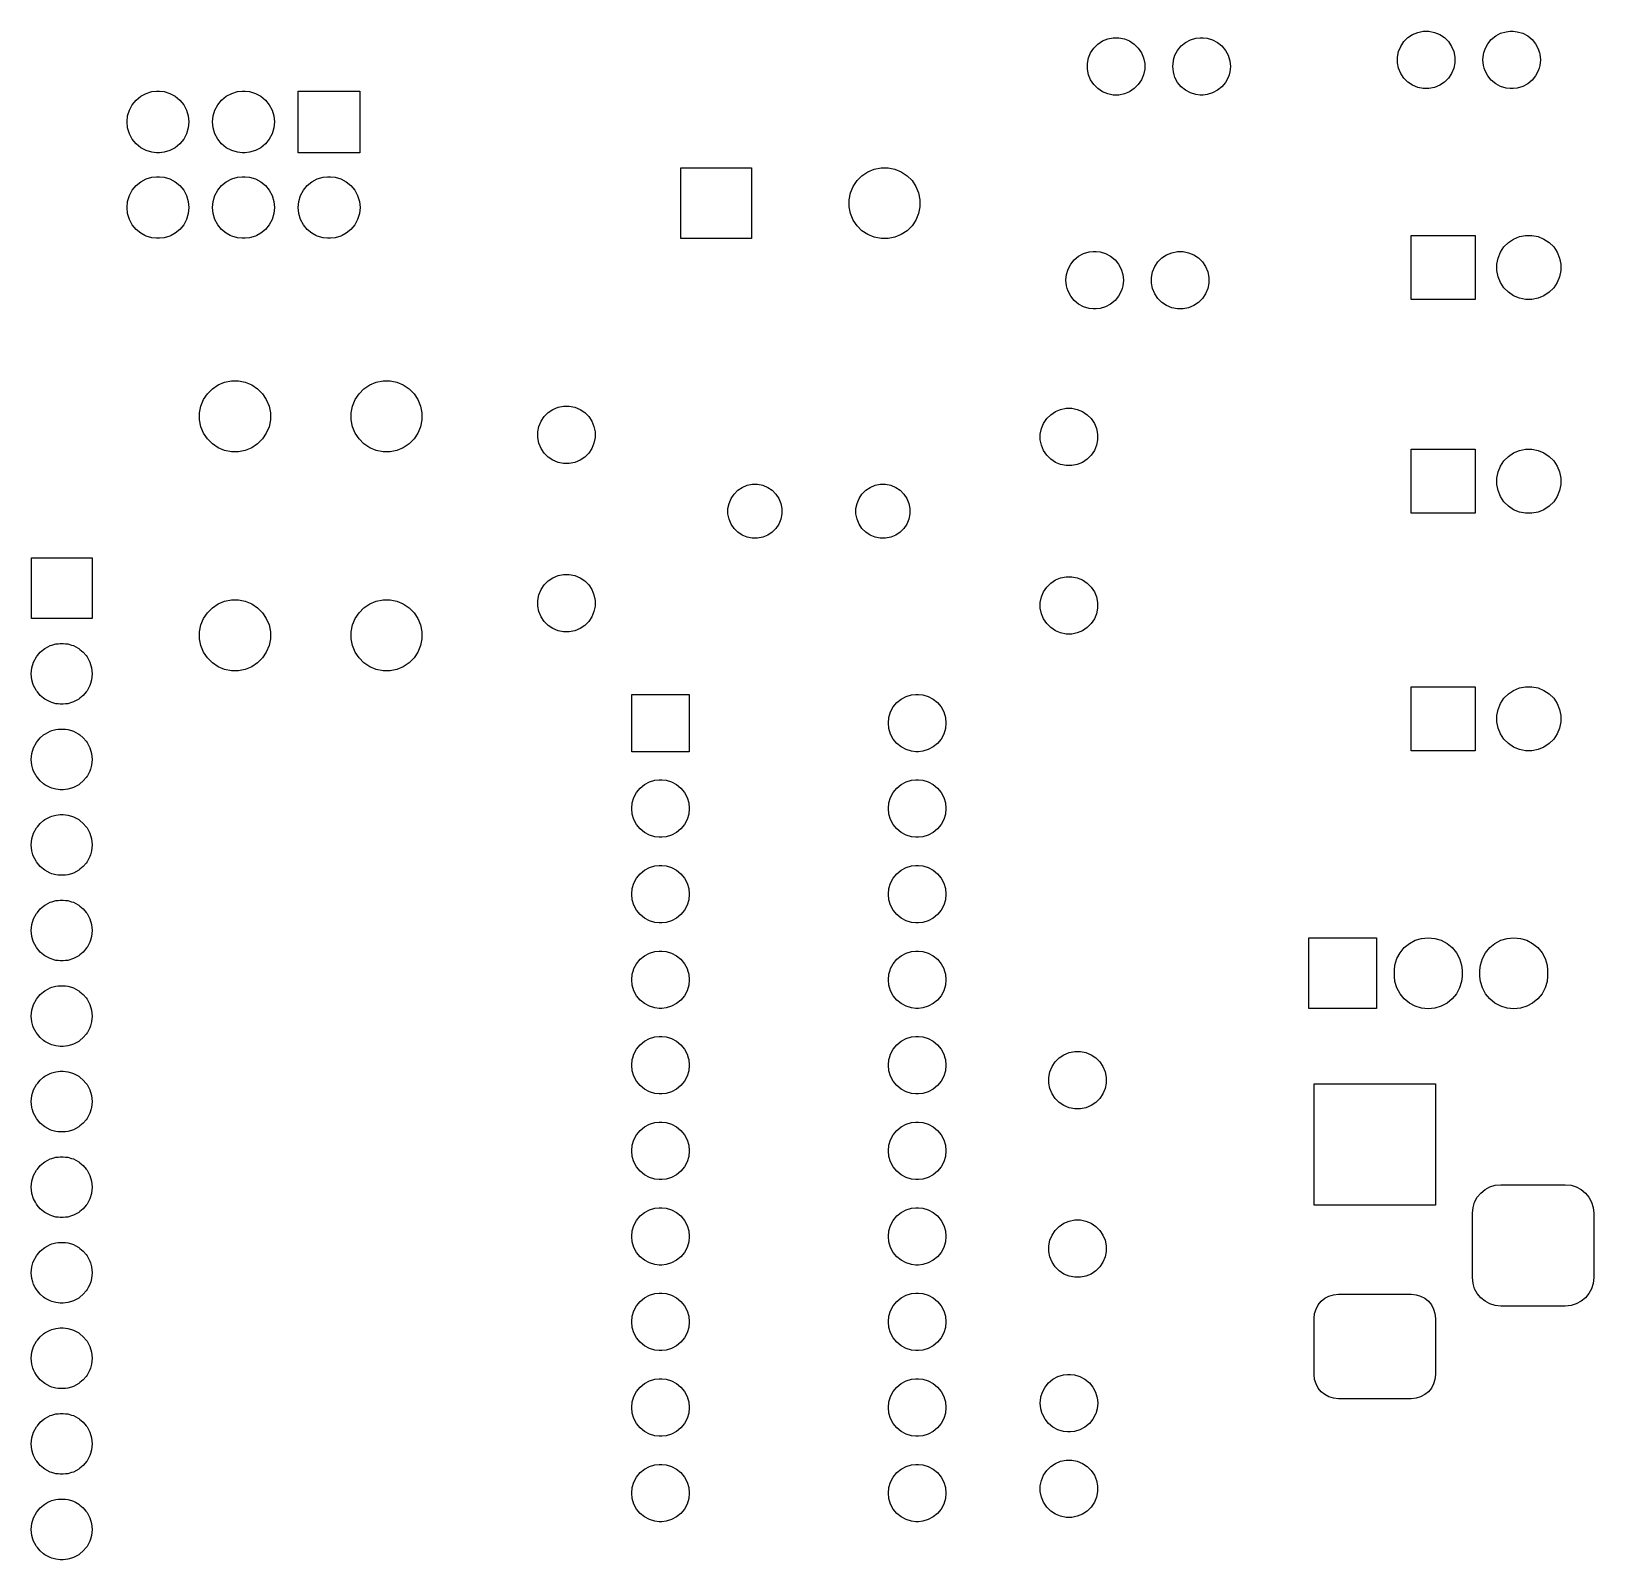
# Model space of a CAD drawing. Extents: x 139.8 to 186.2, y -94.3 to -48.9.
import ezdxf

# ---------------------------------------------------------------- set-up
doc = ezdxf.new("R2010")
doc.units = 0
doc.header["$MEASUREMENT"] = 0
doc.layers.add('BLACK', color=7, linetype='CONTINUOUS')

msp = doc.modelspace()

# ---------------------------------------------------------------- linework, layer by layer
at = {"layer": 'BLACK', "linetype": 'CONTINUOUS'}
for p, q in [((171.619, -49.2204), (171.774, -49.1562)), ((171.774, -49.1562), (171.938, -49.1235)), ((171.938, -49.1235), (172.106, -49.1235)), ((172.106, -49.1235), (172.27, -49.1562)), ((172.27, -49.1562), (172.425, -49.2204)), ((174.235, -49.1845), (174.395, -49.1358)), ((174.395, -49.1358), (174.52, -49.1235)), ((174.395, -49.1358), (174.395, -49.1358)), ((174.395, -49.1358), (174.395, -49.1358)), ((174.52, -49.1235), (174.604, -49.1235)), ((174.604, -49.1235), (174.729, -49.1358)), ((174.729, -49.1358), (174.729, -49.1358)), ((174.729, -49.1358), (174.729, -49.1358)), ((174.729, -49.1358), (174.889, -49.1845)), ((180.568, -49.2415), (180.687, -49.123)), ((180.687, -49.123), (180.826, -49.0299)), ((180.826, -49.0299), (180.981, -48.9657)), ((180.981, -48.9657), (181.145, -48.933)), ((181.145, -48.933), (181.313, -48.933)), ((181.313, -48.933), (181.477, -48.9657)), ((181.477, -48.9657), (181.632, -49.0299)), ((181.632, -49.0299), (181.771, -49.123)), ((181.771, -49.123), (181.89, -49.2415)), ((183.164, -49.1793), (183.294, -49.073)), ((183.294, -49.073), (183.442, -48.994)), ((183.442, -48.994), (183.602, -48.9453)), ((183.442, -48.994), (183.442, -48.994)), ((183.442, -48.994), (183.442, -48.994)), ((183.602, -48.9453), (183.727, -48.933)), ((183.602, -48.9453), (183.602, -48.9453)), ((183.602, -48.9453), (183.602, -48.9453)), ((183.727, -48.933), (183.811, -48.933)), ((183.811, -48.933), (183.936, -48.9453)), ((183.936, -48.9453), (183.936, -48.9453)), ((183.936, -48.9453), (183.936, -48.9453)), ((183.936, -48.9453), (184.096, -48.994)), ((184.096, -48.994), (184.096, -48.994)), ((184.096, -48.994), (184.096, -48.994)), ((184.096, -48.994), (184.244, -49.073)), ((184.244, -49.073), (184.374, -49.1793)), ((171.204, -49.7263), (171.268, -49.5714)), ((171.268, -49.5714), (171.361, -49.432)), ((171.361, -49.432), (171.48, -49.3135)), ((171.48, -49.3135), (171.619, -49.2204)), ((172.425, -49.2204), (172.564, -49.3135)), ((172.564, -49.3135), (172.683, -49.432)), ((172.683, -49.432), (172.776, -49.5714)), ((172.776, -49.5714), (172.84, -49.7263)), ((173.772, -49.6473), (173.851, -49.4994)), ((173.851, -49.4994), (173.957, -49.3698)), ((173.957, -49.3698), (174.087, -49.2635)), ((174.087, -49.2635), (174.235, -49.1845)), ((174.235, -49.1845), (174.235, -49.1845)), ((174.235, -49.1845), (174.235, -49.1845)), ((174.889, -49.1845), (174.889, -49.1845)), ((174.889, -49.1845), (174.889, -49.1845)), ((174.889, -49.1845), (175.037, -49.2635)), ((175.037, -49.2635), (175.167, -49.3698)), ((175.167, -49.3698), (175.273, -49.4994)), ((175.273, -49.4994), (175.352, -49.6473)), ((180.378, -49.7002), (180.411, -49.5358)), ((180.411, -49.5358), (180.475, -49.3809)), ((180.475, -49.3809), (180.568, -49.2415)), ((181.89, -49.2415), (181.983, -49.3809)), ((181.983, -49.3809), (182.047, -49.5358)), ((182.047, -49.5358), (182.08, -49.7002)), ((182.914, -49.784), (182.93, -49.6172)), ((182.93, -49.6172), (182.944, -49.5714)), ((182.944, -49.5714), (182.979, -49.4568)), ((182.979, -49.4568), (183.058, -49.3089)), ((182.979, -49.4568), (182.979, -49.4568)), ((182.979, -49.4568), (182.979, -49.4568)), ((183.058, -49.3089), (183.164, -49.1793)), ((184.374, -49.1793), (184.48, -49.3089)), ((184.48, -49.3089), (184.559, -49.4568)), ((184.559, -49.4568), (184.559, -49.4568)), ((184.559, -49.4568), (184.559, -49.4568)), ((184.559, -49.4568), (184.594, -49.5714)), ((184.594, -49.5714), (184.608, -49.6172)), ((184.608, -49.6172), (184.624, -49.784)), ((171.171, -49.8907), (171.204, -49.7263)), ((171.171, -50.0583), (171.171, -49.8907)), ((171.204, -50.2227), (171.171, -50.0583)), ((172.84, -49.7263), (172.873, -49.8907)), ((172.873, -50.0583), (172.84, -50.2227)), ((172.873, -49.8907), (172.873, -50.0583)), ((173.707, -49.9745), (173.723, -49.8077)), ((173.723, -50.1413), (173.707, -49.9745)), ((173.723, -49.8077), (173.73, -49.784)), ((173.73, -49.784), (173.772, -49.6473)), ((173.772, -49.6473), (173.772, -49.6473)), ((173.772, -49.6473), (173.772, -49.6473)), ((175.352, -49.6473), (175.352, -49.6473)), ((175.352, -49.6473), (175.352, -49.6473)), ((175.352, -49.6473), (175.394, -49.784)), ((175.394, -49.784), (175.401, -49.8077)), ((175.401, -49.8077), (175.417, -49.9745)), ((175.417, -49.9745), (175.401, -50.1413)), ((180.378, -49.8678), (180.378, -49.7002)), ((180.411, -50.0322), (180.378, -49.8678)), ((180.475, -50.1871), (180.411, -50.0322)), ((182.047, -50.0322), (181.983, -50.1871)), ((182.08, -49.8678), (182.047, -50.0322)), ((182.08, -49.7002), (182.08, -49.8678)), ((182.93, -49.9508), (182.914, -49.784)), ((182.955, -50.0322), (182.93, -49.9508)), ((182.93, -49.9508), (182.93, -49.9508)), ((182.93, -49.9508), (182.93, -49.9508)), ((182.979, -50.1112), (182.955, -50.0322)), ((184.583, -50.0322), (184.559, -50.1112)), ((184.608, -49.9508), (184.583, -50.0322)), ((184.624, -49.784), (184.608, -49.9508)), ((184.608, -49.9508), (184.608, -49.9508)), ((184.608, -49.9508), (184.608, -49.9508)), ((171.268, -50.3776), (171.204, -50.2227)), ((171.361, -50.517), (171.268, -50.3776)), ((171.48, -50.6355), (171.361, -50.517)), ((172.683, -50.517), (172.564, -50.6355)), ((172.776, -50.3776), (172.683, -50.517)), ((172.84, -50.2227), (172.776, -50.3776)), ((173.748, -50.2227), (173.723, -50.1413)), ((173.723, -50.1413), (173.723, -50.1413)), ((173.723, -50.1413), (173.723, -50.1413)), ((173.772, -50.3017), (173.748, -50.2227)), ((173.851, -50.4496), (173.772, -50.3017)), ((173.957, -50.5792), (173.851, -50.4496)), ((175.273, -50.4496), (175.167, -50.5792)), ((175.352, -50.3017), (175.273, -50.4496)), ((175.376, -50.2227), (175.352, -50.3017)), ((175.401, -50.1413), (175.376, -50.2227)), ((175.401, -50.1413), (175.401, -50.1413)), ((175.401, -50.1413), (175.401, -50.1413)), ((180.568, -50.3265), (180.475, -50.1871)), ((180.687, -50.445), (180.568, -50.3265)), ((180.826, -50.5381), (180.687, -50.445)), ((180.981, -50.6023), (180.826, -50.5381)), ((181.632, -50.5381), (181.477, -50.6023)), ((181.771, -50.445), (181.632, -50.5381)), ((181.89, -50.3265), (181.771, -50.445)), ((181.983, -50.1871), (181.89, -50.3265)), ((183.058, -50.2591), (182.979, -50.1112)), ((183.164, -50.3887), (183.058, -50.2591)), ((183.294, -50.495), (183.164, -50.3887)), ((183.442, -50.574), (183.294, -50.495)), ((184.244, -50.495), (184.096, -50.574)), ((184.374, -50.3887), (184.244, -50.495)), ((184.48, -50.2591), (184.374, -50.3887)), ((184.559, -50.1112), (184.48, -50.2591)), ((142.81, -51.1149), (142.924, -50.9757)), ((142.924, -50.9757), (143.063, -50.8614)), ((143.063, -50.8614), (143.222, -50.7764)), ((143.063, -50.8614), (143.063, -50.8614)), ((143.063, -50.8614), (143.063, -50.8614)), ((143.222, -50.7764), (143.395, -50.7241)), ((143.222, -50.7764), (143.222, -50.7764)), ((143.395, -50.7241), (143.529, -50.7109)), ((143.529, -50.7109), (143.619, -50.7109)), ((143.619, -50.7109), (143.753, -50.7241)), ((143.753, -50.7241), (143.926, -50.7764)), ((143.926, -50.7764), (143.926, -50.7764)), ((143.926, -50.7764), (144.085, -50.8614)), ((144.085, -50.8614), (144.085, -50.8614)), ((144.085, -50.8614), (144.085, -50.8614)), ((144.085, -50.8614), (144.224, -50.9757)), ((144.224, -50.9757), (144.338, -51.1149)), ((145.35, -51.1149), (145.464, -50.9757)), ((145.464, -50.9757), (145.603, -50.8614)), ((145.603, -50.8614), (145.762, -50.7764)), ((145.603, -50.8614), (145.603, -50.8614)), ((145.603, -50.8614), (145.603, -50.8614)), ((145.762, -50.7764), (145.935, -50.7241)), ((145.762, -50.7764), (145.762, -50.7764)), ((145.935, -50.7241), (146.069, -50.7109)), ((146.069, -50.7109), (146.159, -50.7109)), ((146.159, -50.7109), (146.293, -50.7241)), ((146.293, -50.7241), (146.466, -50.7764)), ((146.466, -50.7764), (146.466, -50.7764)), ((146.466, -50.7764), (146.625, -50.8614)), ((146.625, -50.8614), (146.625, -50.8614)), ((146.625, -50.8614), (146.625, -50.8614)), ((146.625, -50.8614), (146.764, -50.9757)), ((146.764, -50.9757), (146.878, -51.1149)), ((147.739, -52.5401), (147.739, -50.7109)), ((147.739, -50.7109), (149.569, -50.7109)), ((149.569, -50.7109), (149.569, -52.5401)), ((171.619, -50.7286), (171.48, -50.6355)), ((171.774, -50.7928), (171.619, -50.7286)), ((171.938, -50.8255), (171.774, -50.7928)), ((172.106, -50.8255), (171.938, -50.8255)), ((172.27, -50.7928), (172.106, -50.8255)), ((172.425, -50.7286), (172.27, -50.7928)), ((172.564, -50.6355), (172.425, -50.7286)), ((174.087, -50.6855), (173.957, -50.5792)), ((174.235, -50.7645), (174.087, -50.6855)), ((174.395, -50.8132), (174.235, -50.7645)), ((174.235, -50.7645), (174.235, -50.7645)), ((174.235, -50.7645), (174.235, -50.7645)), ((174.52, -50.8255), (174.395, -50.8132)), ((174.395, -50.8132), (174.395, -50.8132)), ((174.395, -50.8132), (174.395, -50.8132)), ((174.604, -50.8255), (174.52, -50.8255)), ((174.729, -50.8132), (174.604, -50.8255)), ((174.889, -50.7645), (174.729, -50.8132)), ((174.729, -50.8132), (174.729, -50.8132)), ((174.729, -50.8132), (174.729, -50.8132)), ((175.037, -50.6855), (174.889, -50.7645)), ((174.889, -50.7645), (174.889, -50.7645)), ((174.889, -50.7645), (174.889, -50.7645)), ((175.167, -50.5792), (175.037, -50.6855)), ((181.145, -50.635), (180.981, -50.6023)), ((181.313, -50.635), (181.145, -50.635)), ((181.477, -50.6023), (181.313, -50.635)), ((183.602, -50.6227), (183.442, -50.574)), ((183.442, -50.574), (183.442, -50.574)), ((183.442, -50.574), (183.442, -50.574)), ((183.727, -50.635), (183.602, -50.6227)), ((183.602, -50.6227), (183.602, -50.6227)), ((183.602, -50.6227), (183.602, -50.6227)), ((183.811, -50.635), (183.727, -50.635)), ((183.936, -50.6227), (183.811, -50.635)), ((184.096, -50.574), (183.936, -50.6227)), ((183.936, -50.6227), (183.936, -50.6227)), ((183.936, -50.6227), (183.936, -50.6227)), ((184.096, -50.574), (184.096, -50.574)), ((184.096, -50.574), (184.096, -50.574)), ((142.655, -51.6255), (142.673, -51.4462)), ((142.673, -51.4462), (142.725, -51.2738)), ((142.725, -51.2738), (142.81, -51.1149)), ((144.338, -51.1149), (144.423, -51.2738)), ((144.423, -51.2738), (144.475, -51.4462)), ((144.475, -51.4462), (144.493, -51.6255)), ((145.195, -51.6255), (145.213, -51.4462)), ((145.213, -51.4462), (145.265, -51.2738)), ((145.265, -51.2738), (145.35, -51.1149)), ((146.878, -51.1149), (146.963, -51.2738)), ((146.963, -51.2738), (147.015, -51.4462)), ((147.015, -51.4462), (147.033, -51.6255)), ((142.673, -51.8048), (142.655, -51.6255)), ((142.725, -51.9772), (142.673, -51.8048)), ((144.475, -51.8048), (144.423, -51.9772)), ((144.493, -51.6255), (144.475, -51.8048)), ((145.213, -51.8048), (145.195, -51.6255)), ((145.265, -51.9772), (145.213, -51.8048)), ((147.015, -51.8048), (146.963, -51.9772)), ((147.033, -51.6255), (147.015, -51.8048)), ((142.81, -52.1361), (142.725, -51.9772)), ((142.725, -51.9772), (142.725, -51.9772)), ((142.924, -52.2753), (142.81, -52.1361)), ((143.063, -52.3896), (142.924, -52.2753)), ((143.222, -52.4746), (143.063, -52.3896)), ((144.085, -52.3896), (143.926, -52.4746)), ((144.224, -52.2753), (144.085, -52.3896)), ((144.338, -52.1361), (144.224, -52.2753)), ((144.423, -51.9772), (144.338, -52.1361)), ((144.423, -51.9772), (144.423, -51.9772)), ((145.35, -52.1361), (145.265, -51.9772)), ((145.265, -51.9772), (145.265, -51.9772)), ((145.464, -52.2753), (145.35, -52.1361)), ((145.603, -52.3896), (145.464, -52.2753)), ((145.762, -52.4746), (145.603, -52.3896)), ((146.625, -52.3896), (146.466, -52.4746)), ((146.764, -52.2753), (146.625, -52.3896)), ((146.878, -52.1361), (146.764, -52.2753)), ((146.963, -51.9772), (146.878, -52.1361)), ((146.963, -51.9772), (146.963, -51.9772)), ((143.395, -52.5269), (143.222, -52.4746)), ((143.222, -52.4746), (143.222, -52.4746)), ((143.529, -52.5401), (143.395, -52.5269)), ((143.619, -52.5401), (143.529, -52.5401)), ((143.753, -52.5269), (143.619, -52.5401)), ((143.926, -52.4746), (143.753, -52.5269)), ((143.926, -52.4746), (143.926, -52.4746)), ((145.935, -52.5269), (145.762, -52.4746)), ((145.762, -52.4746), (145.762, -52.4746)), ((146.069, -52.5401), (145.935, -52.5269)), ((146.159, -52.5401), (146.069, -52.5401)), ((146.293, -52.5269), (146.159, -52.5401)), ((146.466, -52.4746), (146.293, -52.5269)), ((146.466, -52.4746), (146.466, -52.4746)), ((149.569, -52.5401), (147.739, -52.5401)), ((143.063, -53.4014), (143.222, -53.3164)), ((143.222, -53.3164), (143.395, -53.2641)), ((143.222, -53.3164), (143.222, -53.3164)), ((143.395, -53.2641), (143.529, -53.2509)), ((143.529, -53.2509), (143.619, -53.2509)), ((143.619, -53.2509), (143.753, -53.2641)), ((143.753, -53.2641), (143.926, -53.3164)), ((143.926, -53.3164), (143.926, -53.3164)), ((143.926, -53.3164), (144.085, -53.4014)), ((145.603, -53.4014), (145.762, -53.3164)), ((145.762, -53.3164), (145.935, -53.2641)), ((145.762, -53.3164), (145.762, -53.3164)), ((145.935, -53.2641), (146.069, -53.2509)), ((146.069, -53.2509), (146.159, -53.2509)), ((146.159, -53.2509), (146.293, -53.2641)), ((146.293, -53.2641), (146.466, -53.3164)), ((146.466, -53.3164), (146.466, -53.3164)), ((146.466, -53.3164), (146.625, -53.4014)), ((148.143, -53.4014), (148.302, -53.3164)), ((148.302, -53.3164), (148.475, -53.2641)), ((148.302, -53.3164), (148.302, -53.3164)), ((148.475, -53.2641), (148.609, -53.2509)), ((148.609, -53.2509), (148.699, -53.2509)), ((148.699, -53.2509), (148.833, -53.2641)), ((148.833, -53.2641), (149.006, -53.3164)), ((149.006, -53.3164), (149.006, -53.3164)), ((149.006, -53.3164), (149.165, -53.4014)), ((159.096, -55.0895), (159.096, -52.9875)), ((159.096, -52.9875), (161.198, -52.9875)), ((161.198, -52.9875), (161.198, -55.0895)), ((164.331, -53.3685), (164.477, -53.2221)), ((164.477, -53.2221), (164.649, -53.1071)), ((164.649, -53.1071), (164.84, -53.0279)), ((164.84, -53.0279), (165.043, -52.9875)), ((165.043, -52.9875), (165.251, -52.9875)), ((165.251, -52.9875), (165.454, -53.0279)), ((165.454, -53.0279), (165.645, -53.1071)), ((165.645, -53.1071), (165.817, -53.2221)), ((165.817, -53.2221), (165.963, -53.3685)), ((142.673, -53.9862), (142.725, -53.8138)), ((142.725, -53.8138), (142.81, -53.6549)), ((142.81, -53.6549), (142.924, -53.5157)), ((142.924, -53.5157), (143.063, -53.4014)), ((143.063, -53.4014), (143.063, -53.4014)), ((143.063, -53.4014), (143.063, -53.4014)), ((144.085, -53.4014), (144.085, -53.4014)), ((144.085, -53.4014), (144.085, -53.4014)), ((144.085, -53.4014), (144.224, -53.5157)), ((144.224, -53.5157), (144.338, -53.6549)), ((144.338, -53.6549), (144.423, -53.8138)), ((144.423, -53.8138), (144.475, -53.9862)), ((145.213, -53.9862), (145.265, -53.8138)), ((145.265, -53.8138), (145.35, -53.6549)), ((145.35, -53.6549), (145.464, -53.5157)), ((145.464, -53.5157), (145.603, -53.4014)), ((145.603, -53.4014), (145.603, -53.4014)), ((145.603, -53.4014), (145.603, -53.4014)), ((146.625, -53.4014), (146.625, -53.4014)), ((146.625, -53.4014), (146.625, -53.4014)), ((146.625, -53.4014), (146.764, -53.5157)), ((146.764, -53.5157), (146.878, -53.6549)), ((146.878, -53.6549), (146.963, -53.8138)), ((146.963, -53.8138), (147.015, -53.9862)), ((147.753, -53.9862), (147.805, -53.8138)), ((147.805, -53.8138), (147.89, -53.6549)), ((147.89, -53.6549), (148.004, -53.5157)), ((148.004, -53.5157), (148.143, -53.4014)), ((148.143, -53.4014), (148.143, -53.4014)), ((148.143, -53.4014), (148.143, -53.4014)), ((149.165, -53.4014), (149.165, -53.4014)), ((149.165, -53.4014), (149.165, -53.4014)), ((149.165, -53.4014), (149.304, -53.5157)), ((149.304, -53.5157), (149.418, -53.6549)), ((149.418, -53.6549), (149.503, -53.8138)), ((149.503, -53.8138), (149.555, -53.9862)), ((164.096, -53.935), (164.136, -53.7319)), ((164.136, -53.7319), (164.216, -53.5407)), ((164.216, -53.5407), (164.331, -53.3685)), ((165.963, -53.3685), (166.078, -53.5407)), ((166.078, -53.5407), (166.158, -53.7319)), ((166.158, -53.7319), (166.198, -53.935)), ((142.655, -54.1655), (142.673, -53.9862)), ((142.673, -54.3448), (142.655, -54.1655)), ((144.475, -53.9862), (144.493, -54.1655)), ((144.493, -54.1655), (144.475, -54.3448)), ((145.195, -54.1655), (145.213, -53.9862)), ((145.213, -54.3448), (145.195, -54.1655)), ((147.015, -53.9862), (147.033, -54.1655)), ((147.033, -54.1655), (147.015, -54.3448)), ((147.735, -54.1655), (147.753, -53.9862)), ((147.753, -54.3448), (147.735, -54.1655)), ((149.555, -53.9862), (149.573, -54.1655)), ((149.573, -54.1655), (149.555, -54.3448)), ((164.096, -54.142), (164.096, -53.935)), ((164.136, -54.3451), (164.096, -54.142)), ((166.198, -54.142), (166.158, -54.3451)), ((166.198, -53.935), (166.198, -54.142)), ((142.725, -54.5172), (142.673, -54.3448)), ((142.81, -54.6761), (142.725, -54.5172)), ((142.725, -54.5172), (142.725, -54.5172)), ((142.924, -54.8153), (142.81, -54.6761)), ((144.338, -54.6761), (144.224, -54.8153)), ((144.423, -54.5172), (144.338, -54.6761)), ((144.475, -54.3448), (144.423, -54.5172)), ((144.423, -54.5172), (144.423, -54.5172)), ((145.265, -54.5172), (145.213, -54.3448)), ((145.35, -54.6761), (145.265, -54.5172)), ((145.265, -54.5172), (145.265, -54.5172)), ((145.464, -54.8153), (145.35, -54.6761)), ((146.878, -54.6761), (146.764, -54.8153)), ((146.963, -54.5172), (146.878, -54.6761)), ((147.015, -54.3448), (146.963, -54.5172)), ((146.963, -54.5172), (146.963, -54.5172)), ((147.805, -54.5172), (147.753, -54.3448)), ((147.89, -54.6761), (147.805, -54.5172)), ((147.805, -54.5172), (147.805, -54.5172)), ((148.004, -54.8153), (147.89, -54.6761)), ((149.418, -54.6761), (149.304, -54.8153)), ((149.503, -54.5172), (149.418, -54.6761)), ((149.555, -54.3448), (149.503, -54.5172)), ((149.503, -54.5172), (149.503, -54.5172)), ((164.216, -54.5363), (164.136, -54.3451)), ((164.331, -54.7085), (164.216, -54.5363)), ((164.477, -54.8549), (164.331, -54.7085)), ((165.963, -54.7085), (165.817, -54.8549)), ((166.078, -54.5363), (165.963, -54.7085)), ((166.158, -54.3451), (166.078, -54.5363)), ((143.063, -54.9296), (142.924, -54.8153)), ((143.181, -54.9925), (143.063, -54.9296)), ((143.222, -55.0146), (143.181, -54.9925)), ((143.395, -55.0669), (143.222, -55.0146)), ((143.529, -55.0801), (143.395, -55.0669)), ((143.619, -55.0801), (143.529, -55.0801)), ((143.753, -55.0669), (143.619, -55.0801)), ((143.926, -55.0146), (143.753, -55.0669)), ((143.967, -54.9925), (143.926, -55.0146)), ((144.085, -54.9296), (143.967, -54.9925)), ((144.224, -54.8153), (144.085, -54.9296)), ((145.603, -54.9296), (145.464, -54.8153)), ((145.721, -54.9925), (145.603, -54.9296)), ((145.762, -55.0146), (145.721, -54.9925)), ((145.935, -55.0669), (145.762, -55.0146)), ((146.069, -55.0801), (145.935, -55.0669)), ((146.159, -55.0801), (146.069, -55.0801)), ((146.293, -55.0669), (146.159, -55.0801)), ((146.466, -55.0146), (146.293, -55.0669)), ((146.507, -54.9925), (146.466, -55.0146)), ((146.625, -54.9296), (146.507, -54.9925)), ((146.764, -54.8153), (146.625, -54.9296)), ((148.143, -54.9296), (148.004, -54.8153)), ((148.261, -54.9925), (148.143, -54.9296)), ((148.302, -55.0146), (148.261, -54.9925)), ((148.475, -55.0669), (148.302, -55.0146)), ((148.609, -55.0801), (148.475, -55.0669)), ((148.699, -55.0801), (148.609, -55.0801)), ((148.833, -55.0669), (148.699, -55.0801)), ((149.006, -55.0146), (148.833, -55.0669)), ((149.047, -54.9925), (149.006, -55.0146)), ((149.165, -54.9296), (149.047, -54.9925)), ((149.304, -54.8153), (149.165, -54.9296)), ((161.198, -55.0895), (159.096, -55.0895)), ((164.649, -54.9699), (164.477, -54.8549)), ((164.84, -55.0491), (164.649, -54.9699)), ((165.043, -55.0895), (164.84, -55.0491)), ((165.251, -55.0895), (165.043, -55.0895)), ((165.454, -55.0491), (165.251, -55.0895)), ((165.645, -54.9699), (165.454, -55.0491)), ((165.817, -54.8549), (165.645, -54.9699)), ((180.786, -56.8945), (180.786, -54.9925)), ((180.786, -54.9925), (182.688, -54.9925)), ((182.688, -54.9925), (182.688, -56.8945)), ((183.538, -55.3373), (183.671, -55.2048)), ((183.671, -55.2048), (183.827, -55.1007)), ((183.827, -55.1007), (184, -55.029)), ((184, -55.029), (184.183, -54.9925)), ((184.183, -54.9925), (184.371, -54.9925)), ((184.371, -54.9925), (184.554, -55.029)), ((184.554, -55.029), (184.727, -55.1007)), ((184.727, -55.1007), (184.883, -55.2048)), ((184.883, -55.2048), (185.016, -55.3373)), ((170.781, -55.7198), (170.911, -55.6135)), ((170.911, -55.6135), (171.059, -55.5345)), ((171.059, -55.5345), (171.219, -55.4858)), ((171.059, -55.5345), (171.059, -55.5345)), ((171.059, -55.5345), (171.059, -55.5345)), ((171.219, -55.4858), (171.344, -55.4735)), ((171.219, -55.4858), (171.219, -55.4858)), ((171.219, -55.4858), (171.219, -55.4858)), ((171.344, -55.4735), (171.428, -55.4735)), ((171.428, -55.4735), (171.553, -55.4858)), ((171.553, -55.4858), (171.553, -55.4858)), ((171.553, -55.4858), (171.553, -55.4858)), ((171.553, -55.4858), (171.713, -55.5345)), ((171.713, -55.5345), (171.713, -55.5345)), ((171.713, -55.5345), (171.713, -55.5345)), ((171.713, -55.5345), (171.861, -55.6135)), ((171.861, -55.6135), (171.991, -55.7198)), ((173.265, -55.782), (173.384, -55.6635)), ((173.384, -55.6635), (173.523, -55.5704)), ((173.523, -55.5704), (173.678, -55.5062)), ((173.678, -55.5062), (173.842, -55.4735)), ((173.842, -55.4735), (174.01, -55.4735)), ((174.01, -55.4735), (174.174, -55.5062)), ((174.174, -55.5062), (174.329, -55.5704)), ((174.329, -55.5704), (174.468, -55.6635)), ((174.468, -55.6635), (174.587, -55.782)), ((183.326, -55.8498), (183.363, -55.6661)), ((183.363, -55.6661), (183.434, -55.493)), ((183.434, -55.493), (183.538, -55.3373)), ((185.016, -55.3373), (185.12, -55.493)), ((185.12, -55.493), (185.191, -55.6661)), ((185.191, -55.6661), (185.228, -55.8498)), ((170.547, -56.1577), (170.596, -55.9973)), ((170.596, -55.9973), (170.675, -55.8494)), ((170.596, -55.9973), (170.596, -55.9973)), ((170.596, -55.9973), (170.596, -55.9973)), ((170.675, -55.8494), (170.781, -55.7198)), ((171.991, -55.7198), (172.097, -55.8494)), ((172.097, -55.8494), (172.176, -55.9973)), ((172.176, -55.9973), (172.176, -55.9973)), ((172.176, -55.9973), (172.176, -55.9973)), ((172.176, -55.9973), (172.225, -56.1577)), ((173.075, -56.2407), (173.108, -56.0763)), ((173.108, -56.0763), (173.172, -55.9214)), ((173.172, -55.9214), (173.265, -55.782)), ((174.587, -55.782), (174.68, -55.9214)), ((174.68, -55.9214), (174.744, -56.0763)), ((174.744, -56.0763), (174.777, -56.2407)), ((183.326, -56.0372), (183.326, -55.8498)), ((183.363, -56.2209), (183.326, -56.0372)), ((185.228, -56.0372), (185.191, -56.2209)), ((185.228, -55.8498), (185.228, -56.0372)), ((170.531, -56.3245), (170.547, -56.1577)), ((170.547, -56.4913), (170.531, -56.3245)), ((170.547, -56.1577), (170.547, -56.1577)), ((170.572, -56.5727), (170.547, -56.4913)), ((170.547, -56.4913), (170.547, -56.4913)), ((170.547, -56.4913), (170.547, -56.4913)), ((170.596, -56.6517), (170.572, -56.5727)), ((172.2, -56.5727), (172.176, -56.6517)), ((172.225, -56.4913), (172.2, -56.5727)), ((172.225, -56.1577), (172.225, -56.1577)), ((172.225, -56.1577), (172.241, -56.3245)), ((172.241, -56.3245), (172.225, -56.4913)), ((172.225, -56.4913), (172.225, -56.4913)), ((172.225, -56.4913), (172.225, -56.4913)), ((173.075, -56.4083), (173.075, -56.2407)), ((173.108, -56.5727), (173.075, -56.4083)), ((173.172, -56.7276), (173.108, -56.5727)), ((174.744, -56.5727), (174.68, -56.7276)), ((174.777, -56.4083), (174.744, -56.5727)), ((174.777, -56.2407), (174.777, -56.4083)), ((183.434, -56.394), (183.363, -56.2209)), ((183.538, -56.5497), (183.434, -56.394)), ((183.671, -56.6822), (183.538, -56.5497)), ((185.016, -56.5497), (184.883, -56.6822)), ((185.12, -56.394), (185.016, -56.5497)), ((185.191, -56.2209), (185.12, -56.394)), ((170.675, -56.7996), (170.596, -56.6517)), ((170.781, -56.9292), (170.675, -56.7996)), ((170.911, -57.0355), (170.781, -56.9292)), ((171.059, -57.1145), (170.911, -57.0355)), ((171.861, -57.0355), (171.713, -57.1145)), ((171.991, -56.9292), (171.861, -57.0355)), ((172.097, -56.7996), (171.991, -56.9292)), ((172.176, -56.6517), (172.097, -56.7996)), ((173.265, -56.867), (173.172, -56.7276)), ((173.384, -56.9855), (173.265, -56.867)), ((173.523, -57.0786), (173.384, -56.9855)), ((174.468, -56.9855), (174.329, -57.0786)), ((174.587, -56.867), (174.468, -56.9855)), ((174.68, -56.7276), (174.587, -56.867)), ((182.688, -56.8945), (180.786, -56.8945)), ((183.827, -56.7863), (183.671, -56.6822)), ((184, -56.858), (183.827, -56.7863)), ((184.183, -56.8945), (184, -56.858)), ((184.371, -56.8945), (184.183, -56.8945)), ((184.554, -56.858), (184.371, -56.8945)), ((184.727, -56.7863), (184.554, -56.858)), ((184.883, -56.6822), (184.727, -56.7863)), ((171.219, -57.1632), (171.059, -57.1145)), ((171.059, -57.1145), (171.059, -57.1145)), ((171.059, -57.1145), (171.059, -57.1145)), ((171.344, -57.1755), (171.219, -57.1632)), ((171.219, -57.1632), (171.219, -57.1632)), ((171.219, -57.1632), (171.219, -57.1632)), ((171.428, -57.1755), (171.344, -57.1755)), ((171.553, -57.1632), (171.428, -57.1755)), ((171.713, -57.1145), (171.553, -57.1632)), ((171.553, -57.1632), (171.553, -57.1632)), ((171.553, -57.1632), (171.553, -57.1632)), ((171.713, -57.1145), (171.713, -57.1145)), ((171.713, -57.1145), (171.713, -57.1145)), ((173.678, -57.1428), (173.523, -57.0786)), ((173.842, -57.1755), (173.678, -57.1428)), ((174.01, -57.1755), (173.842, -57.1755)), ((174.174, -57.1428), (174.01, -57.1755)), ((174.329, -57.0786), (174.174, -57.1428)), ((145.362, -59.4341), (145.553, -59.3549)), ((145.553, -59.3549), (145.756, -59.3145)), ((145.756, -59.3145), (145.964, -59.3145)), ((145.964, -59.3145), (146.167, -59.3549)), ((146.167, -59.3549), (146.358, -59.4341)), ((149.862, -59.4341), (150.053, -59.3549)), ((150.053, -59.3549), (150.256, -59.3145)), ((150.256, -59.3145), (150.464, -59.3145)), ((150.464, -59.3145), (150.667, -59.3549)), ((150.667, -59.3549), (150.858, -59.4341)), ((144.929, -59.8677), (145.044, -59.6955)), ((145.044, -59.6955), (145.19, -59.5491)), ((145.19, -59.5491), (145.362, -59.4341)), ((146.358, -59.4341), (146.53, -59.5491)), ((146.53, -59.5491), (146.676, -59.6955)), ((146.676, -59.6955), (146.791, -59.8677)), ((149.429, -59.8677), (149.544, -59.6955)), ((149.544, -59.6955), (149.69, -59.5491)), ((149.69, -59.5491), (149.862, -59.4341)), ((150.858, -59.4341), (151.03, -59.5491)), ((151.03, -59.5491), (151.176, -59.6955)), ((151.176, -59.6955), (151.291, -59.8677)), ((144.809, -60.262), (144.849, -60.0589)), ((144.809, -60.469), (144.809, -60.262)), ((144.849, -60.0589), (144.929, -59.8677)), ((146.791, -59.8677), (146.871, -60.0589)), ((146.871, -60.0589), (146.911, -60.262)), ((146.911, -60.262), (146.911, -60.469)), ((149.309, -60.262), (149.349, -60.0589)), ((149.309, -60.469), (149.309, -60.262)), ((149.349, -60.0589), (149.429, -59.8677)), ((151.291, -59.8677), (151.371, -60.0589)), ((151.371, -60.0589), (151.411, -60.262)), ((151.411, -60.262), (151.411, -60.469)), ((155.041, -60.3705), (155.16, -60.252)), ((155.16, -60.252), (155.299, -60.1589)), ((155.299, -60.1589), (155.454, -60.0947)), ((155.454, -60.0947), (155.618, -60.062)), ((155.618, -60.062), (155.786, -60.062)), ((155.786, -60.062), (155.95, -60.0947)), ((155.95, -60.0947), (156.105, -60.1589)), ((156.105, -60.1589), (156.244, -60.252)), ((156.244, -60.252), (156.363, -60.3705)), ((170.082, -60.3155), (170.221, -60.2224)), ((170.221, -60.2224), (170.376, -60.1582)), ((170.376, -60.1582), (170.54, -60.1255)), ((170.54, -60.1255), (170.708, -60.1255)), ((170.708, -60.1255), (170.872, -60.1582)), ((170.872, -60.1582), (171.027, -60.2224)), ((171.027, -60.2224), (171.166, -60.3155)), ((144.849, -60.6721), (144.809, -60.469)), ((144.929, -60.8633), (144.849, -60.6721)), ((146.871, -60.6721), (146.791, -60.8633)), ((146.911, -60.469), (146.871, -60.6721)), ((149.349, -60.6721), (149.309, -60.469)), ((149.429, -60.8633), (149.349, -60.6721)), ((151.371, -60.6721), (151.291, -60.8633)), ((151.411, -60.469), (151.371, -60.6721)), ((154.851, -60.8292), (154.884, -60.6648)), ((154.884, -60.6648), (154.948, -60.5099)), ((154.948, -60.5099), (155.041, -60.3705)), ((156.363, -60.3705), (156.456, -60.5099)), ((156.456, -60.5099), (156.52, -60.6648)), ((156.52, -60.6648), (156.553, -60.8292)), ((169.773, -60.8927), (169.806, -60.7283)), ((169.806, -60.7283), (169.87, -60.5734)), ((169.87, -60.5734), (169.963, -60.434)), ((169.963, -60.434), (170.082, -60.3155)), ((171.166, -60.3155), (171.285, -60.434)), ((171.285, -60.434), (171.378, -60.5734)), ((171.378, -60.5734), (171.442, -60.7283)), ((171.442, -60.7283), (171.475, -60.8927)), ((145.044, -61.0355), (144.929, -60.8633)), ((145.19, -61.1819), (145.044, -61.0355)), ((145.362, -61.2969), (145.19, -61.1819)), ((146.53, -61.1819), (146.358, -61.2969)), ((146.676, -61.0355), (146.53, -61.1819)), ((146.791, -60.8633), (146.676, -61.0355)), ((149.544, -61.0355), (149.429, -60.8633)), ((149.69, -61.1819), (149.544, -61.0355)), ((149.862, -61.2969), (149.69, -61.1819)), ((151.03, -61.1819), (150.858, -61.2969)), ((151.176, -61.0355), (151.03, -61.1819)), ((151.291, -60.8633), (151.176, -61.0355)), ((154.851, -60.9968), (154.851, -60.8292)), ((154.884, -61.1612), (154.851, -60.9968)), ((154.948, -61.3161), (154.884, -61.1612)), ((156.52, -61.1612), (156.456, -61.3161)), ((156.553, -60.9968), (156.52, -61.1612)), ((156.553, -60.8292), (156.553, -60.9968)), ((169.773, -61.0603), (169.773, -60.8927)), ((169.806, -61.2247), (169.773, -61.0603)), ((169.87, -61.3796), (169.806, -61.2247)), ((171.442, -61.2247), (171.378, -61.3796)), ((171.475, -61.0603), (171.442, -61.2247)), ((171.475, -60.8927), (171.475, -61.0603)), ((145.553, -61.3761), (145.362, -61.2969)), ((145.756, -61.4165), (145.553, -61.3761)), ((145.964, -61.4165), (145.756, -61.4165)), ((146.167, -61.3761), (145.964, -61.4165)), ((146.358, -61.2969), (146.167, -61.3761)), ((150.053, -61.3761), (149.862, -61.2969)), ((150.256, -61.4165), (150.053, -61.3761)), ((150.464, -61.4165), (150.256, -61.4165)), ((150.667, -61.3761), (150.464, -61.4165)), ((150.858, -61.2969), (150.667, -61.3761)), ((155.041, -61.4555), (154.948, -61.3161)), ((155.16, -61.574), (155.041, -61.4555)), ((155.299, -61.6671), (155.16, -61.574)), ((155.454, -61.7313), (155.299, -61.6671)), ((156.105, -61.6671), (155.95, -61.7313)), ((156.244, -61.574), (156.105, -61.6671)), ((156.363, -61.4555), (156.244, -61.574)), ((156.456, -61.3161), (156.363, -61.4555)), ((169.963, -61.519), (169.87, -61.3796)), ((170.082, -61.6375), (169.963, -61.519)), ((170.221, -61.7306), (170.082, -61.6375)), ((171.166, -61.6375), (171.027, -61.7306)), ((171.285, -61.519), (171.166, -61.6375)), ((171.378, -61.3796), (171.285, -61.519)), ((180.786, -63.2445), (180.786, -61.3425)), ((180.786, -61.3425), (182.688, -61.3425)), ((182.688, -61.3425), (182.688, -63.2445)), ((183.434, -61.843), (183.538, -61.6873)), ((183.538, -61.6873), (183.671, -61.5548)), ((183.671, -61.5548), (183.827, -61.4507)), ((183.827, -61.4507), (184, -61.379)), ((184, -61.379), (184.183, -61.3425)), ((184.183, -61.3425), (184.371, -61.3425)), ((184.371, -61.3425), (184.554, -61.379)), ((184.554, -61.379), (184.727, -61.4507)), ((184.727, -61.4507), (184.883, -61.5548)), ((184.883, -61.5548), (185.016, -61.6873)), ((185.016, -61.6873), (185.12, -61.843)), ((155.618, -61.764), (155.454, -61.7313)), ((155.786, -61.764), (155.618, -61.764)), ((155.95, -61.7313), (155.786, -61.764)), ((170.376, -61.7948), (170.221, -61.7306)), ((170.54, -61.8275), (170.376, -61.7948)), ((170.708, -61.8275), (170.54, -61.8275)), ((170.872, -61.7948), (170.708, -61.8275)), ((171.027, -61.7306), (170.872, -61.7948)), ((183.326, -62.1998), (183.363, -62.0161)), ((183.363, -62.0161), (183.434, -61.843)), ((185.12, -61.843), (185.191, -62.0161)), ((185.191, -62.0161), (185.228, -62.1998)), ((160.678, -62.6719), (160.789, -62.5603)), ((160.789, -62.5603), (160.921, -62.4727)), ((160.921, -62.4727), (161.066, -62.4123)), ((161.066, -62.4123), (161.221, -62.3815)), ((161.221, -62.3815), (161.379, -62.3815)), ((161.379, -62.3815), (161.534, -62.4123)), ((161.534, -62.4123), (161.679, -62.4727)), ((161.679, -62.4727), (161.811, -62.5603)), ((161.811, -62.5603), (161.922, -62.6719)), ((164.478, -62.6719), (164.589, -62.5603)), ((164.589, -62.5603), (164.721, -62.4727)), ((164.721, -62.4727), (164.866, -62.4123)), ((164.866, -62.4123), (165.021, -62.3815)), ((165.021, -62.3815), (165.179, -62.3815)), ((165.179, -62.3815), (165.334, -62.4123)), ((165.334, -62.4123), (165.479, -62.4727)), ((165.479, -62.4727), (165.611, -62.5603)), ((165.611, -62.5603), (165.722, -62.6719)), ((183.326, -62.3872), (183.326, -62.1998)), ((183.363, -62.5709), (183.326, -62.3872)), ((183.434, -62.744), (183.363, -62.5709)), ((185.191, -62.5709), (185.12, -62.744)), ((185.228, -62.3872), (185.191, -62.5709)), ((185.228, -62.1998), (185.228, -62.3872)), ((160.499, -63.1036), (160.53, -62.9489)), ((160.53, -62.9489), (160.59, -62.8031)), ((160.59, -62.8031), (160.678, -62.6719)), ((161.922, -62.6719), (162.01, -62.8031)), ((162.01, -62.8031), (162.07, -62.9489)), ((162.07, -62.9489), (162.101, -63.1036)), ((164.299, -63.1036), (164.33, -62.9489)), ((164.33, -62.9489), (164.39, -62.8031)), ((164.39, -62.8031), (164.478, -62.6719)), ((165.722, -62.6719), (165.81, -62.8031)), ((165.81, -62.8031), (165.87, -62.9489)), ((165.87, -62.9489), (165.901, -63.1036)), ((183.538, -62.8997), (183.434, -62.744)), ((183.671, -63.0322), (183.538, -62.8997)), ((183.827, -63.1363), (183.671, -63.0322)), ((184.883, -63.0322), (184.727, -63.1363)), ((185.016, -62.8997), (184.883, -63.0322)), ((185.12, -62.744), (185.016, -62.8997)), ((160.499, -63.2614), (160.499, -63.1036)), ((160.53, -63.4161), (160.499, -63.2614)), ((160.59, -63.5619), (160.53, -63.4161)), ((162.07, -63.4161), (162.01, -63.5619)), ((162.101, -63.2614), (162.07, -63.4161)), ((162.101, -63.1036), (162.101, -63.2614)), ((164.299, -63.2614), (164.299, -63.1036)), ((164.33, -63.4161), (164.299, -63.2614)), ((164.39, -63.5619), (164.33, -63.4161)), ((165.87, -63.4161), (165.81, -63.5619)), ((165.901, -63.2614), (165.87, -63.4161)), ((165.901, -63.1036), (165.901, -63.2614)), ((182.688, -63.2445), (180.786, -63.2445)), ((184, -63.208), (183.827, -63.1363)), ((184.183, -63.2445), (184, -63.208)), ((184.371, -63.2445), (184.183, -63.2445)), ((184.554, -63.208), (184.371, -63.2445)), ((184.727, -63.1363), (184.554, -63.208)), ((160.678, -63.6931), (160.59, -63.5619)), ((160.789, -63.8047), (160.678, -63.6931)), ((160.921, -63.8923), (160.789, -63.8047)), ((161.066, -63.9527), (160.921, -63.8923)), ((161.221, -63.9835), (161.066, -63.9527)), ((161.379, -63.9835), (161.221, -63.9835)), ((161.534, -63.9527), (161.379, -63.9835)), ((161.679, -63.8923), (161.534, -63.9527)), ((161.811, -63.8047), (161.679, -63.8923)), ((161.922, -63.6931), (161.811, -63.8047)), ((162.01, -63.5619), (161.922, -63.6931)), ((164.478, -63.6931), (164.39, -63.5619)), ((164.589, -63.8047), (164.478, -63.6931)), ((164.721, -63.8923), (164.589, -63.8047)), ((164.866, -63.9527), (164.721, -63.8923)), ((165.021, -63.9835), (164.866, -63.9527)), ((165.179, -63.9835), (165.021, -63.9835)), ((165.334, -63.9527), (165.179, -63.9835)), ((165.479, -63.8923), (165.334, -63.9527)), ((165.611, -63.8047), (165.479, -63.8923)), ((165.722, -63.6931), (165.611, -63.8047)), ((165.81, -63.5619), (165.722, -63.6931)), ((139.815, -66.3695), (139.815, -64.5675)), ((139.815, -64.5675), (141.617, -64.5675)), ((141.617, -64.5675), (141.617, -66.3695)), ((154.948, -65.5099), (155.041, -65.3705)), ((155.041, -65.3705), (155.16, -65.252)), ((155.16, -65.252), (155.299, -65.1589)), ((155.299, -65.1589), (155.454, -65.0947)), ((155.454, -65.0947), (155.618, -65.062)), ((155.618, -65.062), (155.786, -65.062)), ((155.786, -65.062), (155.95, -65.0947)), ((155.95, -65.0947), (156.105, -65.1589)), ((156.105, -65.1589), (156.244, -65.252)), ((156.244, -65.252), (156.363, -65.3705)), ((156.363, -65.3705), (156.456, -65.5099)), ((169.963, -65.434), (170.082, -65.3155)), ((170.082, -65.3155), (170.221, -65.2224)), ((170.221, -65.2224), (170.376, -65.1582)), ((170.376, -65.1582), (170.54, -65.1255)), ((170.54, -65.1255), (170.708, -65.1255)), ((170.708, -65.1255), (170.872, -65.1582)), ((170.872, -65.1582), (171.027, -65.2224)), ((171.027, -65.2224), (171.166, -65.3155)), ((171.166, -65.3155), (171.285, -65.434)), ((145.362, -65.9341), (145.553, -65.8549)), ((145.553, -65.8549), (145.756, -65.8145)), ((145.756, -65.8145), (145.964, -65.8145)), ((145.964, -65.8145), (146.167, -65.8549)), ((146.167, -65.8549), (146.358, -65.9341)), ((149.862, -65.9341), (150.053, -65.8549)), ((150.053, -65.8549), (150.256, -65.8145)), ((150.256, -65.8145), (150.464, -65.8145)), ((150.464, -65.8145), (150.667, -65.8549)), ((150.667, -65.8549), (150.858, -65.9341)), ((154.851, -65.8292), (154.884, -65.6648)), ((154.851, -65.9968), (154.851, -65.8292)), ((154.884, -65.6648), (154.948, -65.5099)), ((156.456, -65.5099), (156.52, -65.6648)), ((156.52, -65.6648), (156.553, -65.8292)), ((156.553, -65.8292), (156.553, -65.9968)), ((169.773, -65.8927), (169.806, -65.7283)), ((169.806, -65.7283), (169.87, -65.5734)), ((169.87, -65.5734), (169.963, -65.434)), ((171.285, -65.434), (171.378, -65.5734)), ((171.378, -65.5734), (171.442, -65.7283)), ((171.442, -65.7283), (171.475, -65.8927)), ((144.929, -66.3677), (145.044, -66.1955)), ((145.044, -66.1955), (145.19, -66.0491)), ((145.19, -66.0491), (145.362, -65.9341)), ((146.358, -65.9341), (146.53, -66.0491)), ((146.53, -66.0491), (146.676, -66.1955)), ((146.676, -66.1955), (146.791, -66.3677)), ((149.429, -66.3677), (149.544, -66.1955)), ((149.544, -66.1955), (149.69, -66.0491)), ((149.69, -66.0491), (149.862, -65.9341)), ((150.858, -65.9341), (151.03, -66.0491)), ((151.03, -66.0491), (151.176, -66.1955)), ((151.176, -66.1955), (151.291, -66.3677)), ((154.884, -66.1612), (154.851, -65.9968)), ((154.948, -66.3161), (154.884, -66.1612)), ((155.041, -66.4555), (154.948, -66.3161)), ((156.456, -66.3161), (156.363, -66.4555)), ((156.52, -66.1612), (156.456, -66.3161)), ((156.553, -65.9968), (156.52, -66.1612)), ((169.773, -66.0603), (169.773, -65.8927)), ((169.806, -66.2247), (169.773, -66.0603)), ((169.87, -66.3796), (169.806, -66.2247)), ((171.442, -66.2247), (171.378, -66.3796)), ((171.475, -66.0603), (171.442, -66.2247)), ((171.475, -65.8927), (171.475, -66.0603)), ((141.617, -66.3695), (139.815, -66.3695)), ((144.809, -66.762), (144.849, -66.5589)), ((144.809, -66.969), (144.809, -66.762)), ((144.849, -66.5589), (144.929, -66.3677)), ((146.791, -66.3677), (146.871, -66.5589)), ((146.871, -66.5589), (146.911, -66.762)), ((146.911, -66.762), (146.911, -66.969)), ((149.309, -66.762), (149.349, -66.5589)), ((149.309, -66.969), (149.309, -66.762)), ((149.349, -66.5589), (149.429, -66.3677)), ((151.291, -66.3677), (151.371, -66.5589)), ((151.371, -66.5589), (151.411, -66.762)), ((151.411, -66.762), (151.411, -66.969)), ((155.16, -66.574), (155.041, -66.4555)), ((155.299, -66.6671), (155.16, -66.574)), ((155.454, -66.7313), (155.299, -66.6671)), ((155.618, -66.764), (155.454, -66.7313)), ((155.786, -66.764), (155.618, -66.764)), ((155.95, -66.7313), (155.786, -66.764)), ((156.105, -66.6671), (155.95, -66.7313)), ((156.244, -66.574), (156.105, -66.6671)), ((156.363, -66.4555), (156.244, -66.574)), ((169.963, -66.519), (169.87, -66.3796)), ((170.082, -66.6375), (169.963, -66.519)), ((170.221, -66.7306), (170.082, -66.6375)), ((170.376, -66.7948), (170.221, -66.7306)), ((170.54, -66.8275), (170.376, -66.7948)), ((170.872, -66.7948), (170.708, -66.8275)), ((171.027, -66.7306), (170.872, -66.7948)), ((171.166, -66.6375), (171.027, -66.7306)), ((171.285, -66.519), (171.166, -66.6375)), ((171.378, -66.3796), (171.285, -66.519)), ((140.177, -67.2851), (140.213, -67.2557)), ((140.213, -67.2557), (140.231, -67.2462)), ((140.231, -67.2462), (140.37, -67.1721)), ((140.37, -67.1721), (140.426, -67.1549)), ((140.426, -67.1549), (140.539, -67.1205)), ((140.539, -67.1205), (140.606, -67.114)), ((140.606, -67.114), (140.672, -67.1075)), ((140.672, -67.1075), (140.76, -67.1075)), ((140.76, -67.1075), (140.826, -67.114)), ((140.826, -67.114), (140.893, -67.1205)), ((140.893, -67.1205), (141.006, -67.1549)), ((141.006, -67.1549), (141.062, -67.1721)), ((141.062, -67.1721), (141.201, -67.2462)), ((141.201, -67.2462), (141.219, -67.2557)), ((141.219, -67.2557), (141.255, -67.2851)), ((144.849, -67.1721), (144.809, -66.969)), ((144.929, -67.3633), (144.849, -67.1721)), ((146.871, -67.1721), (146.791, -67.3633)), ((146.911, -66.969), (146.871, -67.1721)), ((149.349, -67.1721), (149.309, -66.969)), ((149.429, -67.3633), (149.349, -67.1721)), ((151.371, -67.1721), (151.291, -67.3633)), ((151.411, -66.969), (151.371, -67.1721)), ((170.708, -66.8275), (170.54, -66.8275)), ((139.828, -67.8319), (139.88, -67.662)), ((139.88, -67.662), (139.963, -67.5055)), ((139.88, -67.662), (139.88, -67.662)), ((139.963, -67.5055), (139.993, -67.4698)), ((139.963, -67.5055), (139.963, -67.5055)), ((139.993, -67.4698), (140.076, -67.3683)), ((140.076, -67.3683), (140.177, -67.2851)), ((141.255, -67.2851), (141.356, -67.3683)), ((141.356, -67.3683), (141.439, -67.4698)), ((141.439, -67.4698), (141.469, -67.5055)), ((141.469, -67.5055), (141.469, -67.5055)), ((141.469, -67.5055), (141.552, -67.662)), ((141.552, -67.662), (141.552, -67.662)), ((141.552, -67.662), (141.604, -67.8319)), ((145.044, -67.5355), (144.929, -67.3633)), ((145.19, -67.6819), (145.044, -67.5355)), ((145.362, -67.7969), (145.19, -67.6819)), ((146.53, -67.6819), (146.358, -67.7969)), ((146.676, -67.5355), (146.53, -67.6819)), ((146.791, -67.3633), (146.676, -67.5355)), ((149.544, -67.5355), (149.429, -67.3633)), ((149.69, -67.6819), (149.544, -67.5355)), ((149.862, -67.7969), (149.69, -67.6819)), ((151.03, -67.6819), (150.858, -67.7969)), ((151.176, -67.5355), (151.03, -67.6819)), ((151.291, -67.3633), (151.176, -67.5355)), ((139.811, -68.0085), (139.828, -67.8319)), ((139.828, -68.1851), (139.811, -68.0085)), ((139.862, -68.2984), (139.828, -68.1851)), ((141.604, -68.1851), (141.57, -68.2984)), ((141.604, -67.8319), (141.621, -68.0085)), ((141.621, -68.0085), (141.604, -68.1851)), ((145.553, -67.8761), (145.362, -67.7969)), ((145.756, -67.9165), (145.553, -67.8761)), ((145.964, -67.9165), (145.756, -67.9165)), ((146.167, -67.8761), (145.964, -67.9165)), ((146.358, -67.7969), (146.167, -67.8761)), ((150.053, -67.8761), (149.862, -67.7969)), ((150.256, -67.9165), (150.053, -67.8761)), ((150.464, -67.9165), (150.256, -67.9165)), ((150.667, -67.8761), (150.464, -67.9165)), ((150.858, -67.7969), (150.667, -67.8761)), ((139.88, -68.355), (139.862, -68.2984)), ((139.954, -68.4936), (139.88, -68.355)), ((139.963, -68.5115), (139.954, -68.4936)), ((139.993, -68.5472), (139.963, -68.5115)), ((140.076, -68.6487), (139.993, -68.5472)), ((140.177, -68.7319), (140.076, -68.6487)), ((141.356, -68.6487), (141.255, -68.7319)), ((141.439, -68.5472), (141.356, -68.6487)), ((141.469, -68.5115), (141.439, -68.5472)), ((141.478, -68.4936), (141.469, -68.5115)), ((141.552, -68.355), (141.478, -68.4936)), ((141.57, -68.2984), (141.552, -68.355)), ((157.645, -70.32), (157.645, -68.618)), ((157.645, -68.618), (159.347, -68.618)), ((159.347, -68.618), (159.347, -70.32)), ((165.789, -68.679), (165.949, -68.6303)), ((165.949, -68.6303), (166.074, -68.618)), ((165.949, -68.6303), (165.949, -68.6303)), ((165.949, -68.6303), (165.949, -68.6303)), ((166.074, -68.618), (166.158, -68.618)), ((166.158, -68.618), (166.283, -68.6303)), ((166.283, -68.6303), (166.283, -68.6303)), ((166.283, -68.6303), (166.283, -68.6303)), ((166.283, -68.6303), (166.443, -68.679)), ((180.786, -70.293), (180.786, -68.391)), ((180.786, -68.391), (182.688, -68.391)), ((182.688, -68.391), (182.688, -70.293)), ((183.538, -68.7358), (183.671, -68.6033)), ((183.671, -68.6033), (183.827, -68.4992)), ((183.827, -68.4992), (184, -68.4275)), ((184, -68.4275), (184.183, -68.391)), ((184.183, -68.391), (184.371, -68.391)), ((184.371, -68.391), (184.554, -68.4275)), ((184.554, -68.4275), (184.727, -68.4992)), ((184.727, -68.4992), (184.883, -68.6033)), ((184.883, -68.6033), (185.016, -68.7358)), ((140.213, -68.7613), (140.177, -68.7319)), ((140.37, -68.8449), (140.213, -68.7613)), ((140.213, -68.7613), (140.213, -68.7613)), ((140.426, -68.8621), (140.37, -68.8449)), ((140.539, -68.8965), (140.426, -68.8621)), ((140.606, -68.903), (140.539, -68.8965)), ((140.672, -68.9095), (140.606, -68.903)), ((140.76, -68.9095), (140.672, -68.9095)), ((140.826, -68.903), (140.76, -68.9095)), ((140.893, -68.8965), (140.826, -68.903)), ((141.006, -68.8621), (140.893, -68.8965)), ((141.062, -68.8449), (141.006, -68.8621)), ((141.219, -68.7613), (141.062, -68.8449)), ((141.255, -68.7319), (141.219, -68.7613)), ((141.219, -68.7613), (141.219, -68.7613)), ((165.326, -69.1418), (165.405, -68.9939)), ((165.405, -68.9939), (165.511, -68.8643)), ((165.511, -68.8643), (165.641, -68.758)), ((165.641, -68.758), (165.789, -68.679)), ((165.789, -68.679), (165.789, -68.679)), ((165.789, -68.679), (165.789, -68.679)), ((166.443, -68.679), (166.443, -68.679)), ((166.443, -68.679), (166.443, -68.679)), ((166.443, -68.679), (166.591, -68.758)), ((166.591, -68.758), (166.721, -68.8643)), ((166.721, -68.8643), (166.827, -68.9939)), ((166.827, -68.9939), (166.906, -69.1418)), ((183.326, -69.2483), (183.363, -69.0646)), ((183.363, -69.0646), (183.434, -68.8915)), ((183.434, -68.8915), (183.538, -68.7358)), ((185.016, -68.7358), (185.12, -68.8915)), ((185.12, -68.8915), (185.191, -69.0646)), ((185.191, -69.0646), (185.228, -69.2483)), ((165.261, -69.469), (165.277, -69.3022)), ((165.277, -69.6358), (165.261, -69.469)), ((165.277, -69.3022), (165.326, -69.1418)), ((166.906, -69.1418), (166.955, -69.3022)), ((166.955, -69.3022), (166.971, -69.469)), ((166.971, -69.469), (166.955, -69.6358)), ((183.326, -69.4357), (183.326, -69.2483)), ((183.363, -69.6194), (183.326, -69.4357)), ((185.228, -69.4357), (185.191, -69.6194)), ((185.228, -69.2483), (185.228, -69.4357)), ((139.88, -70.202), (139.963, -70.0455)), ((139.963, -70.0455), (139.993, -70.0098)), ((139.963, -70.0455), (139.963, -70.0455)), ((139.993, -70.0098), (140.076, -69.9083)), ((140.076, -69.9083), (140.177, -69.8251)), ((140.177, -69.8251), (140.213, -69.7957)), ((140.213, -69.7957), (140.231, -69.7862)), ((140.231, -69.7862), (140.37, -69.7121)), ((140.37, -69.7121), (140.426, -69.6949)), ((140.426, -69.6949), (140.539, -69.6605)), ((140.539, -69.6605), (140.606, -69.654)), ((140.606, -69.654), (140.672, -69.6475)), ((140.672, -69.6475), (140.76, -69.6475)), ((140.76, -69.6475), (140.826, -69.654)), ((140.826, -69.654), (140.893, -69.6605)), ((140.893, -69.6605), (141.006, -69.6949)), ((141.006, -69.6949), (141.062, -69.7121)), ((141.062, -69.7121), (141.201, -69.7862)), ((141.201, -69.7862), (141.219, -69.7957)), ((141.219, -69.7957), (141.255, -69.8251)), ((141.255, -69.8251), (141.356, -69.9083)), ((141.356, -69.9083), (141.439, -70.0098)), ((141.439, -70.0098), (141.469, -70.0455)), ((141.469, -70.0455), (141.469, -70.0455)), ((141.469, -70.0455), (141.552, -70.202)), ((165.326, -69.7957), (165.277, -69.6358)), ((165.277, -69.6358), (165.277, -69.6358)), ((165.277, -69.6358), (165.277, -69.6358)), ((165.326, -69.7962), (165.326, -69.7957)), ((165.405, -69.9441), (165.326, -69.7962)), ((165.511, -70.0737), (165.405, -69.9441)), ((166.827, -69.9441), (166.721, -70.0737)), ((166.906, -69.7962), (166.827, -69.9441)), ((166.955, -69.6358), (166.906, -69.7957)), ((166.906, -69.7957), (166.906, -69.7962)), ((166.955, -69.6358), (166.955, -69.6358)), ((166.955, -69.6358), (166.955, -69.6358)), ((183.434, -69.7925), (183.363, -69.6194)), ((183.538, -69.9482), (183.434, -69.7925)), ((183.671, -70.0807), (183.538, -69.9482)), ((185.016, -69.9482), (184.883, -70.0807)), ((185.12, -69.7925), (185.016, -69.9482)), ((185.191, -69.6194), (185.12, -69.7925)), ((139.811, -70.5485), (139.828, -70.3719)), ((139.828, -70.3719), (139.88, -70.202)), ((139.88, -70.202), (139.88, -70.202)), ((141.552, -70.202), (141.552, -70.202)), ((141.552, -70.202), (141.604, -70.3719)), ((141.604, -70.3719), (141.621, -70.5485)), ((159.347, -70.32), (157.645, -70.32)), ((165.641, -70.18), (165.511, -70.0737)), ((165.789, -70.259), (165.641, -70.18)), ((165.949, -70.3077), (165.789, -70.259)), ((165.789, -70.259), (165.789, -70.259)), ((165.789, -70.259), (165.789, -70.259)), ((166.074, -70.32), (165.949, -70.3077)), ((165.949, -70.3077), (165.949, -70.3077)), ((165.949, -70.3077), (165.949, -70.3077)), ((166.158, -70.32), (166.074, -70.32)), ((166.283, -70.3077), (166.158, -70.32)), ((166.443, -70.259), (166.283, -70.3077)), ((166.283, -70.3077), (166.283, -70.3077)), ((166.283, -70.3077), (166.283, -70.3077)), ((166.591, -70.18), (166.443, -70.259)), ((166.443, -70.259), (166.443, -70.259)), ((166.443, -70.259), (166.443, -70.259)), ((166.721, -70.0737), (166.591, -70.18)), ((182.688, -70.293), (180.786, -70.293)), ((183.827, -70.1848), (183.671, -70.0807)), ((184, -70.2565), (183.827, -70.1848)), ((184.183, -70.293), (184, -70.2565)), ((184.371, -70.293), (184.183, -70.293)), ((184.554, -70.2565), (184.371, -70.293)), ((184.727, -70.1848), (184.554, -70.2565)), ((184.883, -70.0807), (184.727, -70.1848)), ((139.828, -70.7251), (139.811, -70.5485)), ((139.862, -70.8384), (139.828, -70.7251)), ((139.88, -70.895), (139.862, -70.8384)), ((139.954, -71.0336), (139.88, -70.895)), ((141.552, -70.895), (141.478, -71.0336)), ((141.57, -70.8384), (141.552, -70.895)), ((141.604, -70.7251), (141.57, -70.8384)), ((141.621, -70.5485), (141.604, -70.7251)), ((139.963, -71.0515), (139.954, -71.0336)), ((139.993, -71.0872), (139.963, -71.0515)), ((140.076, -71.1887), (139.993, -71.0872)), ((140.177, -71.2719), (140.076, -71.1887)), ((140.213, -71.3013), (140.177, -71.2719)), ((140.37, -71.3849), (140.213, -71.3013)), ((140.213, -71.3013), (140.213, -71.3013)), ((140.426, -71.4021), (140.37, -71.3849)), ((140.539, -71.4365), (140.426, -71.4021)), ((140.606, -71.443), (140.539, -71.4365)), ((140.672, -71.4495), (140.606, -71.443)), ((140.826, -71.443), (140.76, -71.4495)), ((140.893, -71.4365), (140.826, -71.443)), ((141.006, -71.4021), (140.893, -71.4365)), ((141.062, -71.3849), (141.006, -71.4021)), ((141.219, -71.3013), (141.062, -71.3849)), ((141.255, -71.2719), (141.219, -71.3013)), ((141.219, -71.3013), (141.219, -71.3013)), ((141.356, -71.1887), (141.255, -71.2719)), ((141.439, -71.0872), (141.356, -71.1887)), ((141.469, -71.0515), (141.439, -71.0872)), ((141.478, -71.0336), (141.469, -71.0515)), ((157.785, -71.5339), (157.891, -71.4043)), ((157.891, -71.4043), (158.021, -71.298)), ((158.021, -71.298), (158.169, -71.219)), ((158.169, -71.219), (158.329, -71.1703)), ((158.169, -71.219), (158.169, -71.219)), ((158.169, -71.219), (158.169, -71.219)), ((158.329, -71.1703), (158.454, -71.158)), ((158.329, -71.1703), (158.329, -71.1703)), ((158.329, -71.1703), (158.329, -71.1703)), ((158.454, -71.158), (158.538, -71.158)), ((158.538, -71.158), (158.663, -71.1703)), ((158.663, -71.1703), (158.663, -71.1703)), ((158.663, -71.1703), (158.663, -71.1703)), ((158.663, -71.1703), (158.823, -71.219)), ((158.823, -71.219), (158.823, -71.219)), ((158.823, -71.219), (158.823, -71.219)), ((158.823, -71.219), (158.971, -71.298)), ((158.971, -71.298), (159.101, -71.4043)), ((159.101, -71.4043), (159.207, -71.5339)), ((165.405, -71.5339), (165.511, -71.4043)), ((165.511, -71.4043), (165.641, -71.298)), ((165.641, -71.298), (165.789, -71.219)), ((165.789, -71.219), (165.949, -71.1703)), ((165.789, -71.219), (165.789, -71.219)), ((165.789, -71.219), (165.789, -71.219)), ((165.949, -71.1703), (166.074, -71.158)), ((165.949, -71.1703), (165.949, -71.1703)), ((165.949, -71.1703), (165.949, -71.1703)), ((166.074, -71.158), (166.158, -71.158)), ((166.158, -71.158), (166.283, -71.1703)), ((166.283, -71.1703), (166.283, -71.1703)), ((166.283, -71.1703), (166.283, -71.1703)), ((166.283, -71.1703), (166.443, -71.219)), ((166.443, -71.219), (166.443, -71.219)), ((166.443, -71.219), (166.443, -71.219)), ((166.443, -71.219), (166.591, -71.298)), ((166.591, -71.298), (166.721, -71.4043)), ((166.721, -71.4043), (166.827, -71.5339)), ((140.76, -71.4495), (140.672, -71.4495)), ((157.641, -72.009), (157.657, -71.8422)), ((157.657, -71.8422), (157.706, -71.6818)), ((157.706, -71.6818), (157.785, -71.5339)), ((159.207, -71.5339), (159.286, -71.6818)), ((159.286, -71.6818), (159.335, -71.8422)), ((159.335, -71.8422), (159.351, -72.009)), ((165.261, -72.009), (165.277, -71.8422)), ((165.277, -71.8422), (165.326, -71.6818)), ((165.326, -71.6818), (165.405, -71.5339)), ((166.827, -71.5339), (166.906, -71.6818)), ((166.906, -71.6818), (166.955, -71.8422)), ((166.955, -71.8422), (166.971, -72.009)), ((140.076, -72.4483), (140.177, -72.3651)), ((140.177, -72.3651), (140.213, -72.3357)), ((140.213, -72.3357), (140.231, -72.3262)), ((140.231, -72.3262), (140.37, -72.2521)), ((140.37, -72.2521), (140.426, -72.2349)), ((140.426, -72.2349), (140.539, -72.2005)), ((140.539, -72.2005), (140.606, -72.194)), ((140.606, -72.194), (140.672, -72.1875)), ((140.672, -72.1875), (140.76, -72.1875)), ((140.76, -72.1875), (140.826, -72.194)), ((140.826, -72.194), (140.893, -72.2005)), ((140.893, -72.2005), (141.006, -72.2349)), ((141.006, -72.2349), (141.062, -72.2521)), ((141.062, -72.2521), (141.201, -72.3262)), ((141.201, -72.3262), (141.219, -72.3357)), ((141.219, -72.3357), (141.255, -72.3651)), ((141.255, -72.3651), (141.356, -72.4483)), ((157.657, -72.1758), (157.641, -72.009)), ((157.706, -72.3357), (157.657, -72.1758)), ((157.657, -72.1758), (157.657, -72.1758)), ((157.657, -72.1758), (157.657, -72.1758)), ((157.706, -72.3362), (157.706, -72.3357)), ((157.785, -72.4841), (157.706, -72.3362)), ((159.286, -72.3362), (159.207, -72.4841)), ((159.335, -72.1758), (159.286, -72.3357)), ((159.286, -72.3357), (159.286, -72.3362)), ((159.351, -72.009), (159.335, -72.1758)), ((159.335, -72.1758), (159.335, -72.1758)), ((159.335, -72.1758), (159.335, -72.1758)), ((165.277, -72.1758), (165.261, -72.009)), ((165.326, -72.3357), (165.277, -72.1758)), ((165.277, -72.1758), (165.277, -72.1758)), ((165.277, -72.1758), (165.277, -72.1758)), ((165.326, -72.3362), (165.326, -72.3357)), ((165.405, -72.4841), (165.326, -72.3362)), ((166.906, -72.3362), (166.827, -72.4841)), ((166.955, -72.1758), (166.906, -72.3357)), ((166.906, -72.3357), (166.906, -72.3362)), ((166.971, -72.009), (166.955, -72.1758)), ((166.955, -72.1758), (166.955, -72.1758)), ((166.955, -72.1758), (166.955, -72.1758)), ((139.828, -72.9119), (139.88, -72.742)), ((139.88, -72.742), (139.963, -72.5855)), ((139.88, -72.742), (139.88, -72.742)), ((139.963, -72.5855), (139.993, -72.5498)), ((139.963, -72.5855), (139.963, -72.5855)), ((139.993, -72.5498), (140.076, -72.4483)), ((141.356, -72.4483), (141.439, -72.5498)), ((141.439, -72.5498), (141.469, -72.5855)), ((141.469, -72.5855), (141.469, -72.5855)), ((141.469, -72.5855), (141.552, -72.742)), ((141.552, -72.742), (141.552, -72.742)), ((141.552, -72.742), (141.604, -72.9119)), ((157.891, -72.6137), (157.785, -72.4841)), ((158.021, -72.72), (157.891, -72.6137)), ((158.169, -72.799), (158.021, -72.72)), ((158.329, -72.8477), (158.169, -72.799)), ((158.169, -72.799), (158.169, -72.799)), ((158.169, -72.799), (158.169, -72.799)), ((158.823, -72.799), (158.663, -72.8477)), ((158.971, -72.72), (158.823, -72.799)), ((158.823, -72.799), (158.823, -72.799)), ((158.823, -72.799), (158.823, -72.799)), ((159.101, -72.6137), (158.971, -72.72)), ((159.207, -72.4841), (159.101, -72.6137)), ((165.511, -72.6137), (165.405, -72.4841)), ((165.641, -72.72), (165.511, -72.6137)), ((165.789, -72.799), (165.641, -72.72)), ((165.949, -72.8477), (165.789, -72.799)), ((165.789, -72.799), (165.789, -72.799)), ((165.789, -72.799), (165.789, -72.799)), ((166.443, -72.799), (166.283, -72.8477)), ((166.591, -72.72), (166.443, -72.799)), ((166.443, -72.799), (166.443, -72.799)), ((166.443, -72.799), (166.443, -72.799)), ((166.721, -72.6137), (166.591, -72.72)), ((166.827, -72.4841), (166.721, -72.6137)), ((139.811, -73.0885), (139.828, -72.9119)), ((139.828, -73.2651), (139.811, -73.0885)), ((139.862, -73.3784), (139.828, -73.2651)), ((141.604, -73.2651), (141.57, -73.3784)), ((141.604, -72.9119), (141.621, -73.0885)), ((141.621, -73.0885), (141.604, -73.2651)), ((158.454, -72.86), (158.329, -72.8477)), ((158.329, -72.8477), (158.329, -72.8477)), ((158.329, -72.8477), (158.329, -72.8477)), ((158.538, -72.86), (158.454, -72.86)), ((158.663, -72.8477), (158.538, -72.86)), ((158.663, -72.8477), (158.663, -72.8477)), ((158.663, -72.8477), (158.663, -72.8477)), ((166.074, -72.86), (165.949, -72.8477)), ((165.949, -72.8477), (165.949, -72.8477)), ((165.949, -72.8477), (165.949, -72.8477)), ((166.158, -72.86), (166.074, -72.86)), ((166.283, -72.8477), (166.158, -72.86)), ((166.283, -72.8477), (166.283, -72.8477)), ((166.283, -72.8477), (166.283, -72.8477)), ((139.88, -73.435), (139.862, -73.3784)), ((139.954, -73.5736), (139.88, -73.435)), ((139.963, -73.5915), (139.954, -73.5736)), ((139.993, -73.6272), (139.963, -73.5915)), ((140.076, -73.7287), (139.993, -73.6272)), ((140.177, -73.8119), (140.076, -73.7287)), ((141.356, -73.7287), (141.255, -73.8119)), ((141.439, -73.6272), (141.356, -73.7287)), ((141.469, -73.5915), (141.439, -73.6272)), ((141.478, -73.5736), (141.469, -73.5915)), ((141.552, -73.435), (141.478, -73.5736)), ((141.57, -73.3784), (141.552, -73.435)), ((158.021, -73.838), (158.169, -73.759)), ((158.169, -73.759), (158.329, -73.7103)), ((158.169, -73.759), (158.169, -73.759)), ((158.169, -73.759), (158.169, -73.759)), ((158.329, -73.7103), (158.454, -73.698)), ((158.329, -73.7103), (158.329, -73.7103)), ((158.329, -73.7103), (158.329, -73.7103)), ((158.454, -73.698), (158.538, -73.698)), ((158.538, -73.698), (158.663, -73.7103)), ((158.663, -73.7103), (158.663, -73.7103)), ((158.663, -73.7103), (158.663, -73.7103)), ((158.663, -73.7103), (158.823, -73.759)), ((158.823, -73.759), (158.823, -73.759)), ((158.823, -73.759), (158.823, -73.759)), ((158.823, -73.759), (158.971, -73.838)), ((165.641, -73.838), (165.789, -73.759)), ((165.789, -73.759), (165.949, -73.7103)), ((165.789, -73.759), (165.789, -73.759)), ((165.789, -73.759), (165.789, -73.759)), ((165.949, -73.7103), (166.074, -73.698)), ((165.949, -73.7103), (165.949, -73.7103)), ((165.949, -73.7103), (165.949, -73.7103)), ((166.074, -73.698), (166.158, -73.698)), ((166.158, -73.698), (166.283, -73.7103)), ((166.283, -73.7103), (166.283, -73.7103)), ((166.283, -73.7103), (166.283, -73.7103)), ((166.283, -73.7103), (166.443, -73.759)), ((166.443, -73.759), (166.443, -73.759)), ((166.443, -73.759), (166.443, -73.759)), ((166.443, -73.759), (166.591, -73.838)), ((140.213, -73.8413), (140.177, -73.8119)), ((140.37, -73.9249), (140.213, -73.8413)), ((140.213, -73.8413), (140.213, -73.8413)), ((140.426, -73.9421), (140.37, -73.9249)), ((140.539, -73.9765), (140.426, -73.9421)), ((140.606, -73.983), (140.539, -73.9765)), ((140.672, -73.9895), (140.606, -73.983)), ((140.76, -73.9895), (140.672, -73.9895)), ((140.826, -73.983), (140.76, -73.9895)), ((140.893, -73.9765), (140.826, -73.983)), ((141.006, -73.9421), (140.893, -73.9765)), ((141.062, -73.9249), (141.006, -73.9421)), ((141.219, -73.8413), (141.062, -73.9249)), ((141.255, -73.8119), (141.219, -73.8413)), ((141.219, -73.8413), (141.219, -73.8413)), ((157.657, -74.3822), (157.706, -74.2218)), ((157.706, -74.2218), (157.785, -74.0739)), ((157.785, -74.0739), (157.891, -73.9443)), ((157.891, -73.9443), (158.021, -73.838)), ((158.971, -73.838), (159.101, -73.9443)), ((159.101, -73.9443), (159.207, -74.0739)), ((159.207, -74.0739), (159.286, -74.2218)), ((159.286, -74.2218), (159.335, -74.3822)), ((165.277, -74.3822), (165.326, -74.2218)), ((165.326, -74.2218), (165.405, -74.0739)), ((165.405, -74.0739), (165.511, -73.9443)), ((165.511, -73.9443), (165.641, -73.838)), ((166.591, -73.838), (166.721, -73.9443)), ((166.721, -73.9443), (166.827, -74.0739)), ((166.827, -74.0739), (166.906, -74.2218)), ((166.906, -74.2218), (166.955, -74.3822)), ((157.641, -74.549), (157.657, -74.3822)), ((157.657, -74.7158), (157.641, -74.549)), ((159.335, -74.3822), (159.351, -74.549)), ((159.351, -74.549), (159.335, -74.7158)), ((165.261, -74.549), (165.277, -74.3822)), ((165.277, -74.7158), (165.261, -74.549)), ((166.955, -74.3822), (166.971, -74.549)), ((166.971, -74.549), (166.955, -74.7158)), ((139.88, -75.282), (139.963, -75.1255)), ((139.963, -75.1255), (139.993, -75.0898)), ((139.963, -75.1255), (139.963, -75.1255)), ((139.993, -75.0898), (140.076, -74.9883)), ((140.076, -74.9883), (140.177, -74.9051)), ((140.177, -74.9051), (140.213, -74.8757)), ((140.213, -74.8757), (140.231, -74.8662)), ((140.231, -74.8662), (140.37, -74.7921)), ((140.37, -74.7921), (140.426, -74.7749)), ((140.426, -74.7749), (140.539, -74.7405)), ((140.539, -74.7405), (140.606, -74.734)), ((140.606, -74.734), (140.672, -74.7275)), ((140.672, -74.7275), (140.76, -74.7275)), ((140.76, -74.7275), (140.826, -74.734)), ((140.826, -74.734), (140.893, -74.7405)), ((140.893, -74.7405), (141.006, -74.7749)), ((141.006, -74.7749), (141.062, -74.7921)), ((141.062, -74.7921), (141.201, -74.8662)), ((141.201, -74.8662), (141.219, -74.8757)), ((141.219, -74.8757), (141.255, -74.9051)), ((141.255, -74.9051), (141.356, -74.9883)), ((141.356, -74.9883), (141.439, -75.0898)), ((141.439, -75.0898), (141.469, -75.1255)), ((141.469, -75.1255), (141.469, -75.1255)), ((141.469, -75.1255), (141.552, -75.282)), ((157.706, -74.8757), (157.657, -74.7158)), ((157.657, -74.7158), (157.657, -74.7158)), ((157.657, -74.7158), (157.657, -74.7158)), ((157.706, -74.8762), (157.706, -74.8757)), ((157.785, -75.0241), (157.706, -74.8762)), ((157.891, -75.1537), (157.785, -75.0241)), ((158.021, -75.26), (157.891, -75.1537)), ((159.101, -75.1537), (158.971, -75.26)), ((159.207, -75.0241), (159.101, -75.1537)), ((159.286, -74.8762), (159.207, -75.0241)), ((159.335, -74.7158), (159.286, -74.8757)), ((159.286, -74.8757), (159.286, -74.8762)), ((159.335, -74.7158), (159.335, -74.7158)), ((159.335, -74.7158), (159.335, -74.7158)), ((165.326, -74.8757), (165.277, -74.7158)), ((165.277, -74.7158), (165.277, -74.7158)), ((165.277, -74.7158), (165.277, -74.7158)), ((165.326, -74.8762), (165.326, -74.8757)), ((165.405, -75.0241), (165.326, -74.8762)), ((165.511, -75.1537), (165.405, -75.0241)), ((165.641, -75.26), (165.511, -75.1537)), ((166.721, -75.1537), (166.591, -75.26)), ((166.827, -75.0241), (166.721, -75.1537)), ((166.906, -74.8762), (166.827, -75.0241)), ((166.955, -74.7158), (166.906, -74.8757)), ((166.906, -74.8757), (166.906, -74.8762)), ((166.955, -74.7158), (166.955, -74.7158)), ((166.955, -74.7158), (166.955, -74.7158)), ((139.811, -75.6285), (139.828, -75.4519)), ((139.828, -75.4519), (139.88, -75.282)), ((139.88, -75.282), (139.88, -75.282)), ((141.552, -75.282), (141.552, -75.282)), ((141.552, -75.282), (141.604, -75.4519)), ((141.604, -75.4519), (141.621, -75.6285)), ((158.169, -75.339), (158.021, -75.26)), ((158.329, -75.3877), (158.169, -75.339)), ((158.169, -75.339), (158.169, -75.339)), ((158.169, -75.339), (158.169, -75.339)), ((158.454, -75.4), (158.329, -75.3877)), ((158.329, -75.3877), (158.329, -75.3877)), ((158.329, -75.3877), (158.329, -75.3877)), ((158.538, -75.4), (158.454, -75.4)), ((158.663, -75.3877), (158.538, -75.4)), ((158.823, -75.339), (158.663, -75.3877)), ((158.663, -75.3877), (158.663, -75.3877)), ((158.663, -75.3877), (158.663, -75.3877)), ((158.971, -75.26), (158.823, -75.339)), ((158.823, -75.339), (158.823, -75.339)), ((158.823, -75.339), (158.823, -75.339)), ((165.789, -75.339), (165.641, -75.26)), ((165.949, -75.3877), (165.789, -75.339)), ((165.789, -75.339), (165.789, -75.339)), ((165.789, -75.339), (165.789, -75.339)), ((166.074, -75.4), (165.949, -75.3877)), ((165.949, -75.3877), (165.949, -75.3877)), ((165.949, -75.3877), (165.949, -75.3877)), ((166.158, -75.4), (166.074, -75.4)), ((166.283, -75.3877), (166.158, -75.4)), ((166.443, -75.339), (166.283, -75.3877)), ((166.283, -75.3877), (166.283, -75.3877)), ((166.283, -75.3877), (166.283, -75.3877)), ((166.591, -75.26), (166.443, -75.339)), ((166.443, -75.339), (166.443, -75.339)), ((166.443, -75.339), (166.443, -75.339)), ((139.828, -75.8051), (139.811, -75.6285)), ((139.862, -75.9184), (139.828, -75.8051)), ((139.88, -75.975), (139.862, -75.9184)), ((139.954, -76.1136), (139.88, -75.975)), ((141.552, -75.975), (141.478, -76.1136)), ((141.57, -75.9184), (141.552, -75.975)), ((141.604, -75.8051), (141.57, -75.9184)), ((141.621, -75.6285), (141.604, -75.8051)), ((177.748, -77.9495), (177.748, -75.8475)), ((177.748, -75.8475), (179.755, -75.8475)), ((179.755, -75.8475), (179.755, -77.9495)), ((180.579, -76.138), (180.732, -76.0126)), ((180.732, -76.0126), (180.906, -75.9194)), ((180.906, -75.9194), (181.095, -75.862)), ((181.095, -75.862), (181.292, -75.8426)), ((181.292, -75.8426), (181.489, -75.862)), ((181.489, -75.862), (181.678, -75.9194)), ((181.678, -75.9194), (181.852, -76.0126)), ((181.852, -76.0126), (182.005, -76.138)), ((183.119, -76.138), (183.272, -76.0126)), ((183.272, -76.0126), (183.446, -75.9194)), ((183.446, -75.9194), (183.635, -75.862)), ((183.635, -75.862), (183.832, -75.8426)), ((183.832, -75.8426), (184.029, -75.862)), ((184.029, -75.862), (184.218, -75.9194)), ((184.218, -75.9194), (184.392, -76.0126)), ((184.392, -76.0126), (184.545, -76.138)), ((139.963, -76.1315), (139.954, -76.1136)), ((139.969, -76.138), (139.963, -76.1315)), ((140.076, -76.2687), (139.969, -76.138)), ((140.177, -76.3519), (140.076, -76.2687)), ((140.213, -76.3813), (140.177, -76.3519)), ((140.37, -76.4649), (140.213, -76.3813)), ((140.213, -76.3813), (140.213, -76.3813)), ((140.37, -76.4651), (140.37, -76.4649)), ((140.539, -76.5165), (140.37, -76.4651)), ((140.606, -76.523), (140.539, -76.5165)), ((140.672, -76.5295), (140.606, -76.523)), ((140.76, -76.5295), (140.672, -76.5295)), ((140.826, -76.523), (140.76, -76.5295)), ((140.893, -76.5165), (140.826, -76.523)), ((141.062, -76.4651), (140.893, -76.5165)), ((141.219, -76.3813), (141.062, -76.4649)), ((141.062, -76.4649), (141.062, -76.4651)), ((141.255, -76.3519), (141.219, -76.3813)), ((141.219, -76.3813), (141.219, -76.3813)), ((141.356, -76.2687), (141.255, -76.3519)), ((141.463, -76.138), (141.356, -76.2687)), ((141.469, -76.1315), (141.463, -76.138)), ((141.478, -76.1136), (141.469, -76.1315)), ((157.785, -76.6139), (157.891, -76.4843)), ((157.891, -76.4843), (158.021, -76.378)), ((158.021, -76.378), (158.169, -76.299)), ((158.169, -76.299), (158.329, -76.2503)), ((158.169, -76.299), (158.169, -76.299)), ((158.169, -76.299), (158.169, -76.299)), ((158.329, -76.2503), (158.454, -76.238)), ((158.329, -76.2503), (158.329, -76.2503)), ((158.329, -76.2503), (158.329, -76.2503)), ((158.454, -76.238), (158.538, -76.238)), ((158.538, -76.238), (158.663, -76.2503)), ((158.663, -76.2503), (158.663, -76.2503)), ((158.663, -76.2503), (158.663, -76.2503)), ((158.663, -76.2503), (158.823, -76.299)), ((158.823, -76.299), (158.823, -76.299)), ((158.823, -76.299), (158.823, -76.299)), ((158.823, -76.299), (158.971, -76.378)), ((158.971, -76.378), (159.101, -76.4843)), ((159.101, -76.4843), (159.207, -76.6139)), ((165.405, -76.6139), (165.511, -76.4843)), ((165.511, -76.4843), (165.641, -76.378)), ((165.641, -76.378), (165.789, -76.299)), ((165.789, -76.299), (165.949, -76.2503)), ((165.789, -76.299), (165.789, -76.299)), ((165.789, -76.299), (165.789, -76.299)), ((165.949, -76.2503), (166.074, -76.238)), ((165.949, -76.2503), (165.949, -76.2503)), ((165.949, -76.2503), (165.949, -76.2503)), ((166.074, -76.238), (166.158, -76.238)), ((166.158, -76.238), (166.283, -76.2503)), ((166.283, -76.2503), (166.283, -76.2503)), ((166.283, -76.2503), (166.283, -76.2503)), ((166.283, -76.2503), (166.443, -76.299)), ((166.443, -76.299), (166.443, -76.299)), ((166.443, -76.299), (166.443, -76.299)), ((166.443, -76.299), (166.591, -76.378)), ((166.591, -76.378), (166.721, -76.4843)), ((166.721, -76.4843), (166.827, -76.6139)), ((180.303, -76.6543), (180.36, -76.4651)), ((180.36, -76.4651), (180.454, -76.2908)), ((180.454, -76.2908), (180.579, -76.138)), ((182.005, -76.138), (182.13, -76.2908)), ((182.13, -76.2908), (182.224, -76.4651)), ((182.224, -76.4651), (182.281, -76.6543)), ((182.843, -76.6543), (182.9, -76.4651)), ((182.9, -76.4651), (182.994, -76.2908)), ((182.994, -76.2908), (183.119, -76.138)), ((184.545, -76.138), (184.67, -76.2908)), ((184.67, -76.2908), (184.764, -76.4651)), ((184.764, -76.4651), (184.821, -76.6543)), ((157.641, -77.089), (157.657, -76.9222)), ((157.657, -76.9222), (157.694, -76.8017)), ((157.694, -76.8017), (157.706, -76.7618)), ((157.706, -76.7618), (157.785, -76.6139)), ((157.706, -76.7618), (157.706, -76.7618)), ((157.706, -76.7618), (157.706, -76.7618)), ((159.207, -76.6139), (159.286, -76.7618)), ((159.286, -76.7618), (159.286, -76.7618)), ((159.286, -76.7618), (159.286, -76.7618)), ((159.286, -76.7618), (159.298, -76.8017)), ((159.298, -76.8017), (159.335, -76.9222)), ((159.335, -76.9222), (159.351, -77.089)), ((165.261, -77.089), (165.277, -76.9222)), ((165.277, -76.9222), (165.314, -76.8017)), ((165.314, -76.8017), (165.326, -76.7618)), ((165.326, -76.7618), (165.405, -76.6139)), ((165.326, -76.7618), (165.326, -76.7618)), ((165.326, -76.7618), (165.326, -76.7618)), ((166.827, -76.6139), (166.906, -76.7618)), ((166.906, -76.7618), (166.906, -76.7618)), ((166.906, -76.7618), (166.906, -76.7618)), ((166.906, -76.7618), (166.918, -76.8017)), ((166.918, -76.8017), (166.955, -76.9222)), ((166.955, -76.9222), (166.971, -77.089)), ((180.288, -76.8017), (180.303, -76.6543)), ((180.288, -76.9953), (180.288, -76.8017)), ((180.303, -77.1427), (180.288, -76.9953)), ((182.281, -76.6543), (182.296, -76.8017)), ((182.296, -76.9953), (182.281, -77.1427)), ((182.296, -76.8017), (182.296, -76.9953)), ((182.828, -76.8017), (182.843, -76.6543)), ((182.828, -76.9953), (182.828, -76.8017)), ((182.843, -77.1427), (182.828, -76.9953)), ((184.821, -76.6543), (184.835, -76.8017)), ((184.835, -76.9953), (184.821, -77.1427)), ((184.835, -76.8017), (184.835, -76.9953)), ((140.076, -77.5283), (140.177, -77.4451)), ((140.177, -77.4451), (140.213, -77.4157)), ((140.213, -77.4157), (140.231, -77.4062)), ((140.231, -77.4062), (140.37, -77.3321)), ((140.37, -77.3321), (140.426, -77.3149)), ((140.426, -77.3149), (140.539, -77.2805)), ((140.539, -77.2805), (140.606, -77.274)), ((140.606, -77.274), (140.672, -77.2675)), ((140.672, -77.2675), (140.76, -77.2675)), ((140.76, -77.2675), (140.826, -77.274)), ((140.826, -77.274), (140.893, -77.2805)), ((140.893, -77.2805), (141.006, -77.3149)), ((141.006, -77.3149), (141.062, -77.3321)), ((141.062, -77.3321), (141.201, -77.4062)), ((141.201, -77.4062), (141.219, -77.4157)), ((141.219, -77.4157), (141.255, -77.4451)), ((141.255, -77.4451), (141.356, -77.5283)), ((157.657, -77.2558), (157.641, -77.089)), ((157.706, -77.4157), (157.657, -77.2558)), ((157.657, -77.2558), (157.657, -77.2558)), ((157.657, -77.2558), (157.657, -77.2558)), ((157.706, -77.4162), (157.706, -77.4157)), ((157.785, -77.5641), (157.706, -77.4162)), ((159.286, -77.4162), (159.207, -77.5641)), ((159.335, -77.2558), (159.286, -77.4157)), ((159.286, -77.4157), (159.286, -77.4162)), ((159.351, -77.089), (159.335, -77.2558)), ((159.335, -77.2558), (159.335, -77.2558)), ((159.335, -77.2558), (159.335, -77.2558)), ((165.277, -77.2558), (165.261, -77.089)), ((165.326, -77.4157), (165.277, -77.2558)), ((165.277, -77.2558), (165.277, -77.2558)), ((165.277, -77.2558), (165.277, -77.2558)), ((165.326, -77.4162), (165.326, -77.4157)), ((165.405, -77.5641), (165.326, -77.4162)), ((166.906, -77.4162), (166.827, -77.5641)), ((166.955, -77.2558), (166.906, -77.4157)), ((166.906, -77.4157), (166.906, -77.4162)), ((166.971, -77.089), (166.955, -77.2558)), ((166.955, -77.2558), (166.955, -77.2558)), ((166.955, -77.2558), (166.955, -77.2558)), ((180.36, -77.3319), (180.303, -77.1427)), ((180.454, -77.5062), (180.36, -77.3319)), ((182.224, -77.3319), (182.13, -77.5062)), ((182.281, -77.1427), (182.224, -77.3319)), ((182.9, -77.3319), (182.843, -77.1427)), ((182.994, -77.5062), (182.9, -77.3319)), ((184.764, -77.3319), (184.67, -77.5062)), ((184.821, -77.1427), (184.764, -77.3319)), ((139.828, -77.9919), (139.88, -77.822)), ((139.88, -77.822), (139.963, -77.6655)), ((139.88, -77.822), (139.88, -77.822)), ((139.963, -77.6655), (139.993, -77.6298)), ((139.963, -77.6655), (139.963, -77.6655)), ((139.993, -77.6298), (140.076, -77.5283)), ((141.356, -77.5283), (141.439, -77.6298)), ((141.439, -77.6298), (141.469, -77.6655)), ((141.469, -77.6655), (141.469, -77.6655)), ((141.469, -77.6655), (141.552, -77.822)), ((141.552, -77.822), (141.552, -77.822)), ((141.552, -77.822), (141.604, -77.9919)), ((157.891, -77.6937), (157.785, -77.5641)), ((158.021, -77.8), (157.891, -77.6937)), ((158.169, -77.879), (158.021, -77.8)), ((158.329, -77.9277), (158.169, -77.879)), ((158.169, -77.879), (158.169, -77.879)), ((158.169, -77.879), (158.169, -77.879)), ((158.454, -77.94), (158.329, -77.9277)), ((158.329, -77.9277), (158.329, -77.9277)), ((158.329, -77.9277), (158.329, -77.9277)), ((158.538, -77.94), (158.454, -77.94)), ((158.663, -77.9277), (158.538, -77.94)), ((158.823, -77.879), (158.663, -77.9277)), ((158.663, -77.9277), (158.663, -77.9277)), ((158.663, -77.9277), (158.663, -77.9277)), ((158.971, -77.8), (158.823, -77.879)), ((158.823, -77.879), (158.823, -77.879)), ((158.823, -77.879), (158.823, -77.879)), ((159.101, -77.6937), (158.971, -77.8)), ((159.207, -77.5641), (159.101, -77.6937)), ((165.511, -77.6937), (165.405, -77.5641)), ((165.641, -77.8), (165.511, -77.6937)), ((165.789, -77.879), (165.641, -77.8)), ((165.949, -77.9277), (165.789, -77.879)), ((165.789, -77.879), (165.789, -77.879)), ((165.789, -77.879), (165.789, -77.879)), ((166.074, -77.94), (165.949, -77.9277)), ((165.949, -77.9277), (165.949, -77.9277)), ((165.949, -77.9277), (165.949, -77.9277)), ((166.158, -77.94), (166.074, -77.94)), ((166.283, -77.9277), (166.158, -77.94)), ((166.443, -77.879), (166.283, -77.9277)), ((166.283, -77.9277), (166.283, -77.9277)), ((166.283, -77.9277), (166.283, -77.9277)), ((166.591, -77.8), (166.443, -77.879)), ((166.443, -77.879), (166.443, -77.879)), ((166.443, -77.879), (166.443, -77.879)), ((166.721, -77.6937), (166.591, -77.8)), ((166.827, -77.5641), (166.721, -77.6937)), ((180.579, -77.659), (180.454, -77.5062)), ((180.732, -77.7844), (180.579, -77.659)), ((180.906, -77.8776), (180.732, -77.7844)), ((181.095, -77.935), (180.906, -77.8776)), ((181.292, -77.9544), (181.095, -77.935)), ((181.489, -77.935), (181.292, -77.9544)), ((181.678, -77.8776), (181.489, -77.935)), ((181.852, -77.7844), (181.678, -77.8776)), ((182.005, -77.659), (181.852, -77.7844)), ((182.13, -77.5062), (182.005, -77.659)), ((183.119, -77.659), (182.994, -77.5062)), ((183.272, -77.7844), (183.119, -77.659)), ((183.446, -77.8776), (183.272, -77.7844)), ((183.635, -77.935), (183.446, -77.8776)), ((183.832, -77.9544), (183.635, -77.935)), ((184.029, -77.935), (183.832, -77.9544)), ((184.218, -77.8776), (184.029, -77.935)), ((184.392, -77.7844), (184.218, -77.8776)), ((184.545, -77.659), (184.392, -77.7844)), ((184.67, -77.5062), (184.545, -77.659)), ((139.811, -78.1685), (139.828, -77.9919)), ((139.828, -78.3451), (139.811, -78.1685)), ((139.862, -78.4584), (139.828, -78.3451)), ((141.604, -78.3451), (141.57, -78.4584)), ((141.604, -77.9919), (141.621, -78.1685)), ((141.621, -78.1685), (141.604, -78.3451)), ((179.755, -77.9495), (177.748, -77.9495)), ((139.88, -78.515), (139.862, -78.4584)), ((139.954, -78.6536), (139.88, -78.515)), ((139.963, -78.6715), (139.954, -78.6536)), ((139.993, -78.7072), (139.963, -78.6715)), ((140.076, -78.8087), (139.993, -78.7072)), ((140.177, -78.8919), (140.076, -78.8087)), ((141.356, -78.8087), (141.255, -78.8919)), ((141.439, -78.7072), (141.356, -78.8087)), ((141.469, -78.6715), (141.439, -78.7072)), ((141.478, -78.6536), (141.469, -78.6715)), ((141.552, -78.515), (141.478, -78.6536)), ((141.57, -78.4584), (141.552, -78.515)), ((158.021, -78.918), (158.169, -78.839)), ((158.169, -78.839), (158.329, -78.7903)), ((158.169, -78.839), (158.169, -78.839)), ((158.169, -78.839), (158.169, -78.839)), ((158.329, -78.7903), (158.454, -78.778)), ((158.329, -78.7903), (158.329, -78.7903)), ((158.329, -78.7903), (158.329, -78.7903)), ((158.454, -78.778), (158.538, -78.778)), ((158.538, -78.778), (158.663, -78.7903)), ((158.663, -78.7903), (158.663, -78.7903)), ((158.663, -78.7903), (158.663, -78.7903)), ((158.663, -78.7903), (158.823, -78.839)), ((158.823, -78.839), (158.823, -78.839)), ((158.823, -78.839), (158.823, -78.839)), ((158.823, -78.839), (158.971, -78.918)), ((165.641, -78.918), (165.789, -78.839)), ((165.789, -78.839), (165.949, -78.7903)), ((165.789, -78.839), (165.789, -78.839)), ((165.789, -78.839), (165.789, -78.839)), ((165.949, -78.7903), (166.074, -78.778)), ((165.949, -78.7903), (165.949, -78.7903)), ((165.949, -78.7903), (165.949, -78.7903)), ((166.074, -78.778), (166.158, -78.778)), ((166.158, -78.778), (166.283, -78.7903)), ((166.283, -78.7903), (166.283, -78.7903)), ((166.283, -78.7903), (166.283, -78.7903)), ((166.283, -78.7903), (166.443, -78.839)), ((166.443, -78.839), (166.443, -78.839)), ((166.443, -78.839), (166.443, -78.839)), ((166.443, -78.839), (166.591, -78.918)), ((140.213, -78.9213), (140.177, -78.8919)), ((140.37, -79.0049), (140.213, -78.9213)), ((140.213, -78.9213), (140.213, -78.9213)), ((140.426, -79.0221), (140.37, -79.0049)), ((140.539, -79.0565), (140.426, -79.0221)), ((140.606, -79.063), (140.539, -79.0565)), ((140.672, -79.0695), (140.606, -79.063)), ((140.76, -79.0695), (140.672, -79.0695)), ((140.826, -79.063), (140.76, -79.0695)), ((140.893, -79.0565), (140.826, -79.063)), ((141.006, -79.0221), (140.893, -79.0565)), ((141.062, -79.0049), (141.006, -79.0221)), ((141.219, -78.9213), (141.062, -79.0049)), ((141.255, -78.8919), (141.219, -78.9213)), ((141.219, -78.9213), (141.219, -78.9213)), ((157.672, -79.4125), (157.706, -79.3018)), ((157.706, -79.3018), (157.785, -79.1539)), ((157.706, -79.3018), (157.706, -79.3018)), ((157.706, -79.3018), (157.706, -79.3018)), ((157.785, -79.1539), (157.891, -79.0243)), ((157.891, -79.0243), (158.021, -78.918)), ((158.971, -78.918), (159.101, -79.0243)), ((159.101, -79.0243), (159.207, -79.1539)), ((159.207, -79.1539), (159.286, -79.3018)), ((159.286, -79.3018), (159.286, -79.3018)), ((159.286, -79.3018), (159.286, -79.3018)), ((159.286, -79.3018), (159.32, -79.4125)), ((165.292, -79.4125), (165.326, -79.3018)), ((165.326, -79.3018), (165.405, -79.1539)), ((165.326, -79.3018), (165.326, -79.3018)), ((165.326, -79.3018), (165.326, -79.3018)), ((165.405, -79.1539), (165.511, -79.0243)), ((165.511, -79.0243), (165.641, -78.918)), ((166.591, -78.918), (166.721, -79.0243)), ((166.721, -79.0243), (166.827, -79.1539)), ((166.827, -79.1539), (166.906, -79.3018)), ((166.906, -79.3018), (166.906, -79.3018)), ((166.906, -79.3018), (166.906, -79.3018)), ((166.906, -79.3018), (166.94, -79.4125)), ((170.336, -79.4125), (170.475, -79.3194)), ((170.475, -79.3194), (170.63, -79.2552)), ((170.63, -79.2552), (170.794, -79.2225)), ((170.794, -79.2225), (170.962, -79.2225)), ((170.962, -79.2225), (171.126, -79.2552)), ((171.126, -79.2552), (171.281, -79.3194)), ((171.281, -79.3194), (171.42, -79.4125)), ((157.641, -79.629), (157.657, -79.4622)), ((157.657, -79.7958), (157.641, -79.629)), ((157.657, -79.4622), (157.672, -79.4125)), ((157.706, -79.9557), (157.657, -79.7958)), ((157.657, -79.7958), (157.657, -79.7958)), ((157.657, -79.7958), (157.657, -79.7958)), ((159.335, -79.7958), (159.286, -79.9557)), ((159.32, -79.4125), (159.335, -79.4622)), ((159.335, -79.4622), (159.351, -79.629)), ((159.351, -79.629), (159.335, -79.7958)), ((159.335, -79.7958), (159.335, -79.7958)), ((159.335, -79.7958), (159.335, -79.7958)), ((165.261, -79.629), (165.277, -79.4622)), ((165.277, -79.7958), (165.261, -79.629)), ((165.277, -79.4622), (165.292, -79.4125)), ((165.326, -79.9557), (165.277, -79.7958)), ((165.277, -79.7958), (165.277, -79.7958)), ((165.277, -79.7958), (165.277, -79.7958)), ((166.955, -79.7958), (166.906, -79.9557)), ((166.94, -79.4125), (166.955, -79.4622)), ((166.955, -79.4622), (166.971, -79.629)), ((166.971, -79.629), (166.955, -79.7958)), ((166.955, -79.7958), (166.955, -79.7958)), ((166.955, -79.7958), (166.955, -79.7958)), ((170.06, -79.8253), (170.124, -79.6704)), ((170.124, -79.6704), (170.217, -79.531)), ((170.217, -79.531), (170.336, -79.4125)), ((171.42, -79.4125), (171.539, -79.531)), ((171.539, -79.531), (171.632, -79.6704)), ((171.632, -79.6704), (171.696, -79.8253)), ((139.88, -80.362), (139.963, -80.2055)), ((139.963, -80.2055), (140.003, -80.1573)), ((139.963, -80.2055), (139.963, -80.2055)), ((140.003, -80.1573), (140.076, -80.0683)), ((140.076, -80.0683), (140.177, -79.9851)), ((140.177, -79.9851), (140.213, -79.9557)), ((140.213, -79.9557), (140.231, -79.9462)), ((140.231, -79.9462), (140.37, -79.8721)), ((140.37, -79.8721), (140.426, -79.8549)), ((140.426, -79.8549), (140.539, -79.8205)), ((140.539, -79.8205), (140.606, -79.814)), ((140.606, -79.814), (140.672, -79.8075)), ((140.672, -79.8075), (140.76, -79.8075)), ((140.76, -79.8075), (140.826, -79.814)), ((140.826, -79.814), (140.893, -79.8205)), ((140.893, -79.8205), (141.006, -79.8549)), ((141.006, -79.8549), (141.062, -79.8721)), ((141.062, -79.8721), (141.201, -79.9462)), ((141.201, -79.9462), (141.219, -79.9557)), ((141.219, -79.9557), (141.255, -79.9851)), ((141.255, -79.9851), (141.356, -80.0683)), ((141.356, -80.0683), (141.429, -80.1573)), ((141.429, -80.1573), (141.469, -80.2055)), ((141.469, -80.2055), (141.469, -80.2055)), ((141.469, -80.2055), (141.552, -80.362)), ((157.706, -79.9562), (157.706, -79.9557)), ((157.785, -80.1041), (157.706, -79.9562)), ((157.891, -80.2337), (157.785, -80.1041)), ((158.021, -80.34), (157.891, -80.2337)), ((159.101, -80.2337), (158.971, -80.34)), ((159.207, -80.1041), (159.101, -80.2337)), ((159.286, -79.9562), (159.207, -80.1041)), ((159.286, -79.9557), (159.286, -79.9562)), ((165.326, -79.9562), (165.326, -79.9557)), ((165.405, -80.1041), (165.326, -79.9562)), ((165.511, -80.2337), (165.405, -80.1041)), ((165.641, -80.34), (165.511, -80.2337)), ((166.721, -80.2337), (166.591, -80.34)), ((166.827, -80.1041), (166.721, -80.2337)), ((166.906, -79.9562), (166.827, -80.1041)), ((166.906, -79.9557), (166.906, -79.9562)), ((170.027, -79.9897), (170.06, -79.8253)), ((170.027, -80.1573), (170.027, -79.9897)), ((170.06, -80.3217), (170.027, -80.1573)), ((171.696, -79.8253), (171.729, -79.9897)), ((171.729, -80.1573), (171.696, -80.3217)), ((171.729, -79.9897), (171.729, -80.1573)), ((177.904, -83.7795), (177.904, -80.1775)), ((177.904, -80.1775), (181.506, -80.1775)), ((181.506, -80.1775), (181.506, -83.7795)), ((139.811, -80.7085), (139.828, -80.5319)), ((139.828, -80.8851), (139.811, -80.7085)), ((139.828, -80.5319), (139.88, -80.362)), ((139.88, -80.362), (139.88, -80.362)), ((141.552, -80.362), (141.552, -80.362)), ((141.552, -80.362), (141.604, -80.5319)), ((141.604, -80.5319), (141.621, -80.7085)), ((141.621, -80.7085), (141.604, -80.8851)), ((158.169, -80.419), (158.021, -80.34)), ((158.329, -80.4677), (158.169, -80.419)), ((158.169, -80.419), (158.169, -80.419)), ((158.169, -80.419), (158.169, -80.419)), ((158.454, -80.48), (158.329, -80.4677)), ((158.329, -80.4677), (158.329, -80.4677)), ((158.329, -80.4677), (158.329, -80.4677)), ((158.538, -80.48), (158.454, -80.48)), ((158.663, -80.4677), (158.538, -80.48)), ((158.823, -80.419), (158.663, -80.4677)), ((158.663, -80.4677), (158.663, -80.4677)), ((158.663, -80.4677), (158.663, -80.4677)), ((158.971, -80.34), (158.823, -80.419)), ((158.823, -80.419), (158.823, -80.419)), ((158.823, -80.419), (158.823, -80.419)), ((165.789, -80.419), (165.641, -80.34)), ((165.949, -80.4677), (165.789, -80.419)), ((165.789, -80.419), (165.789, -80.419)), ((165.789, -80.419), (165.789, -80.419)), ((166.074, -80.48), (165.949, -80.4677)), ((165.949, -80.4677), (165.949, -80.4677)), ((165.949, -80.4677), (165.949, -80.4677)), ((166.158, -80.48), (166.074, -80.48)), ((166.283, -80.4677), (166.158, -80.48)), ((166.443, -80.419), (166.283, -80.4677)), ((166.283, -80.4677), (166.283, -80.4677)), ((166.283, -80.4677), (166.283, -80.4677)), ((166.591, -80.34), (166.443, -80.419)), ((166.443, -80.419), (166.443, -80.419)), ((166.443, -80.419), (166.443, -80.419)), ((170.124, -80.4766), (170.06, -80.3217)), ((170.217, -80.616), (170.124, -80.4766)), ((170.336, -80.7345), (170.217, -80.616)), ((171.539, -80.616), (171.42, -80.7345)), ((171.632, -80.4766), (171.539, -80.616)), ((171.696, -80.3217), (171.632, -80.4766)), ((139.84, -80.9245), (139.828, -80.8851)), ((139.88, -81.055), (139.84, -80.9245)), ((139.954, -81.1936), (139.88, -81.055)), ((141.552, -81.055), (141.478, -81.1936)), ((141.592, -80.9245), (141.552, -81.055)), ((141.604, -80.8851), (141.592, -80.9245)), ((170.475, -80.8276), (170.336, -80.7345)), ((170.63, -80.8918), (170.475, -80.8276)), ((170.794, -80.9245), (170.63, -80.8918)), ((170.962, -80.9245), (170.794, -80.9245)), ((171.126, -80.8918), (170.962, -80.9245)), ((171.281, -80.8276), (171.126, -80.8918)), ((171.42, -80.7345), (171.281, -80.8276)), ((139.963, -81.2115), (139.954, -81.1936)), ((139.993, -81.2472), (139.963, -81.2115)), ((140.076, -81.3487), (139.993, -81.2472)), ((140.177, -81.4319), (140.076, -81.3487)), ((140.213, -81.4613), (140.177, -81.4319)), ((140.37, -81.5449), (140.213, -81.4613)), ((140.213, -81.4613), (140.213, -81.4613)), ((140.426, -81.5621), (140.37, -81.5449)), ((140.539, -81.5965), (140.426, -81.5621)), ((140.606, -81.603), (140.539, -81.5965)), ((140.672, -81.6095), (140.606, -81.603)), ((140.76, -81.6095), (140.672, -81.6095)), ((140.826, -81.603), (140.76, -81.6095)), ((140.893, -81.5965), (140.826, -81.603)), ((141.006, -81.5621), (140.893, -81.5965)), ((141.062, -81.5449), (141.006, -81.5621)), ((141.219, -81.4613), (141.062, -81.5449)), ((141.255, -81.4319), (141.219, -81.4613)), ((141.219, -81.4613), (141.219, -81.4613)), ((141.356, -81.3487), (141.255, -81.4319)), ((141.439, -81.2472), (141.356, -81.3487)), ((141.469, -81.2115), (141.439, -81.2472)), ((141.478, -81.1936), (141.469, -81.2115)), ((157.785, -81.6939), (157.891, -81.5643)), ((157.891, -81.5643), (158.021, -81.458)), ((158.021, -81.458), (158.169, -81.379)), ((158.169, -81.379), (158.329, -81.3303)), ((158.169, -81.379), (158.169, -81.379)), ((158.169, -81.379), (158.169, -81.379)), ((158.329, -81.3303), (158.454, -81.318)), ((158.329, -81.3303), (158.329, -81.3303)), ((158.329, -81.3303), (158.329, -81.3303)), ((158.454, -81.318), (158.538, -81.318)), ((158.538, -81.318), (158.663, -81.3303)), ((158.663, -81.3303), (158.663, -81.3303)), ((158.663, -81.3303), (158.663, -81.3303)), ((158.663, -81.3303), (158.823, -81.379)), ((158.823, -81.379), (158.823, -81.379)), ((158.823, -81.379), (158.823, -81.379)), ((158.823, -81.379), (158.971, -81.458)), ((158.971, -81.458), (159.101, -81.5643)), ((159.101, -81.5643), (159.207, -81.6939)), ((165.405, -81.6939), (165.511, -81.5643)), ((165.511, -81.5643), (165.641, -81.458)), ((165.641, -81.458), (165.789, -81.379)), ((165.789, -81.379), (165.949, -81.3303)), ((165.789, -81.379), (165.789, -81.379)), ((165.789, -81.379), (165.789, -81.379)), ((165.949, -81.3303), (166.074, -81.318)), ((165.949, -81.3303), (165.949, -81.3303)), ((165.949, -81.3303), (165.949, -81.3303)), ((166.074, -81.318), (166.158, -81.318)), ((166.158, -81.318), (166.283, -81.3303)), ((166.283, -81.3303), (166.283, -81.3303)), ((166.283, -81.3303), (166.283, -81.3303)), ((166.283, -81.3303), (166.443, -81.379)), ((166.443, -81.379), (166.443, -81.379)), ((166.443, -81.379), (166.443, -81.379)), ((166.443, -81.379), (166.591, -81.458)), ((166.591, -81.458), (166.721, -81.5643)), ((166.721, -81.5643), (166.827, -81.6939)), ((157.641, -82.169), (157.657, -82.0022)), ((157.657, -82.0022), (157.706, -81.8418)), ((157.706, -81.8418), (157.785, -81.6939)), ((159.207, -81.6939), (159.286, -81.8418)), ((159.286, -81.8418), (159.335, -82.0022)), ((159.335, -82.0022), (159.351, -82.169)), ((165.261, -82.169), (165.277, -82.0022)), ((165.277, -82.0022), (165.326, -81.8418)), ((165.326, -81.8418), (165.405, -81.6939)), ((166.827, -81.6939), (166.906, -81.8418)), ((166.906, -81.8418), (166.955, -82.0022)), ((166.955, -82.0022), (166.971, -82.169)), ((140.076, -82.6083), (140.177, -82.5251)), ((140.177, -82.5251), (140.213, -82.4957)), ((140.213, -82.4957), (140.231, -82.4862)), ((140.231, -82.4862), (140.37, -82.4121)), ((140.37, -82.4121), (140.426, -82.3949)), ((140.426, -82.3949), (140.539, -82.3605)), ((140.539, -82.3605), (140.606, -82.354)), ((140.606, -82.354), (140.672, -82.3475)), ((140.672, -82.3475), (140.76, -82.3475)), ((140.76, -82.3475), (140.826, -82.354)), ((140.826, -82.354), (140.893, -82.3605)), ((140.893, -82.3605), (141.006, -82.3949)), ((141.006, -82.3949), (141.062, -82.4121)), ((141.062, -82.4121), (141.201, -82.4862)), ((141.201, -82.4862), (141.219, -82.4957)), ((141.219, -82.4957), (141.255, -82.5251)), ((141.255, -82.5251), (141.356, -82.6083)), ((157.657, -82.3358), (157.641, -82.169)), ((157.706, -82.4957), (157.657, -82.3358)), ((157.657, -82.3358), (157.657, -82.3358)), ((157.657, -82.3358), (157.657, -82.3358)), ((157.706, -82.4962), (157.706, -82.4957)), ((157.785, -82.6441), (157.706, -82.4962)), ((159.286, -82.4962), (159.207, -82.6441)), ((159.335, -82.3358), (159.286, -82.4957)), ((159.286, -82.4957), (159.286, -82.4962)), ((159.351, -82.169), (159.335, -82.3358)), ((159.335, -82.3358), (159.335, -82.3358)), ((159.335, -82.3358), (159.335, -82.3358)), ((165.277, -82.3358), (165.261, -82.169)), ((165.326, -82.4957), (165.277, -82.3358)), ((165.277, -82.3358), (165.277, -82.3358)), ((165.277, -82.3358), (165.277, -82.3358)), ((165.326, -82.4962), (165.326, -82.4957)), ((165.405, -82.6441), (165.326, -82.4962)), ((166.906, -82.4962), (166.827, -82.6441)), ((166.955, -82.3358), (166.906, -82.4957)), ((166.906, -82.4957), (166.906, -82.4962)), ((166.971, -82.169), (166.955, -82.3358)), ((166.955, -82.3358), (166.955, -82.3358)), ((166.955, -82.3358), (166.955, -82.3358)), ((139.828, -83.0719), (139.88, -82.902)), ((139.88, -82.902), (139.963, -82.7455)), ((139.88, -82.902), (139.88, -82.902)), ((139.963, -82.7455), (139.993, -82.7098)), ((139.963, -82.7455), (139.963, -82.7455)), ((139.993, -82.7098), (140.076, -82.6083)), ((141.356, -82.6083), (141.439, -82.7098)), ((141.439, -82.7098), (141.469, -82.7455)), ((141.469, -82.7455), (141.469, -82.7455)), ((141.469, -82.7455), (141.552, -82.902)), ((141.552, -82.902), (141.552, -82.902)), ((141.552, -82.902), (141.604, -83.0719)), ((157.891, -82.7737), (157.785, -82.6441)), ((158.021, -82.88), (157.891, -82.7737)), ((158.169, -82.959), (158.021, -82.88)), ((158.329, -83.0077), (158.169, -82.959)), ((158.169, -82.959), (158.169, -82.959)), ((158.169, -82.959), (158.169, -82.959)), ((158.454, -83.02), (158.329, -83.0077)), ((158.329, -83.0077), (158.329, -83.0077)), ((158.329, -83.0077), (158.329, -83.0077)), ((158.538, -83.02), (158.454, -83.02)), ((158.663, -83.0077), (158.538, -83.02)), ((158.823, -82.959), (158.663, -83.0077)), ((158.663, -83.0077), (158.663, -83.0077)), ((158.663, -83.0077), (158.663, -83.0077)), ((158.971, -82.88), (158.823, -82.959)), ((158.823, -82.959), (158.823, -82.959)), ((158.823, -82.959), (158.823, -82.959)), ((159.101, -82.7737), (158.971, -82.88)), ((159.207, -82.6441), (159.101, -82.7737)), ((165.511, -82.7737), (165.405, -82.6441)), ((165.641, -82.88), (165.511, -82.7737)), ((165.789, -82.959), (165.641, -82.88)), ((165.949, -83.0077), (165.789, -82.959)), ((165.789, -82.959), (165.789, -82.959)), ((165.789, -82.959), (165.789, -82.959)), ((166.074, -83.02), (165.949, -83.0077)), ((165.949, -83.0077), (165.949, -83.0077)), ((165.949, -83.0077), (165.949, -83.0077)), ((166.158, -83.02), (166.074, -83.02)), ((166.283, -83.0077), (166.158, -83.02)), ((166.443, -82.959), (166.283, -83.0077)), ((166.283, -83.0077), (166.283, -83.0077)), ((166.283, -83.0077), (166.283, -83.0077)), ((166.591, -82.88), (166.443, -82.959)), ((166.443, -82.959), (166.443, -82.959)), ((166.443, -82.959), (166.443, -82.959)), ((166.721, -82.7737), (166.591, -82.88)), ((166.827, -82.6441), (166.721, -82.7737)), ((139.811, -83.2485), (139.828, -83.0719)), ((139.828, -83.4251), (139.811, -83.2485)), ((139.833, -83.4412), (139.828, -83.4251)), ((139.88, -83.595), (139.833, -83.4412)), ((141.599, -83.4412), (141.552, -83.595)), ((141.604, -83.4251), (141.599, -83.4412)), ((141.604, -83.0719), (141.621, -83.2485)), ((141.621, -83.2485), (141.604, -83.4251)), ((182.746, -83.5503), (182.85, -83.4234)), ((182.85, -83.4234), (182.977, -83.3192)), ((182.977, -83.3192), (183.122, -83.2418)), ((183.122, -83.2418), (183.279, -83.1942)), ((183.279, -83.1942), (183.448, -83.1775)), ((183.448, -83.1775), (185.362, -83.1775)), ((185.362, -83.1775), (185.531, -83.1942)), ((185.531, -83.1942), (185.688, -83.2418)), ((185.688, -83.2418), (185.833, -83.3192)), ((185.833, -83.3192), (185.96, -83.4234)), ((185.96, -83.4234), (186.064, -83.5503)), ((139.933, -83.695), (139.88, -83.595)), ((139.963, -83.7515), (139.933, -83.695)), ((139.986, -83.7795), (139.963, -83.7515)), ((140.076, -83.8887), (139.986, -83.7795)), ((140.177, -83.9719), (140.076, -83.8887)), ((140.213, -84.0013), (140.177, -83.9719)), ((141.255, -83.9719), (141.219, -84.0013)), ((141.356, -83.8887), (141.255, -83.9719)), ((141.446, -83.7795), (141.356, -83.8887)), ((141.469, -83.7515), (141.446, -83.7795)), ((141.499, -83.695), (141.469, -83.7515)), ((141.552, -83.595), (141.499, -83.695)), ((158.021, -83.998), (158.169, -83.919)), ((158.169, -83.919), (158.329, -83.8703)), ((158.169, -83.919), (158.169, -83.919)), ((158.169, -83.919), (158.169, -83.919)), ((158.329, -83.8703), (158.454, -83.858)), ((158.329, -83.8703), (158.329, -83.8703)), ((158.329, -83.8703), (158.329, -83.8703)), ((158.454, -83.858), (158.538, -83.858)), ((158.538, -83.858), (158.663, -83.8703)), ((158.663, -83.8703), (158.663, -83.8703)), ((158.663, -83.8703), (158.663, -83.8703)), ((158.663, -83.8703), (158.823, -83.919)), ((158.823, -83.919), (158.823, -83.919)), ((158.823, -83.919), (158.823, -83.919)), ((158.823, -83.919), (158.971, -83.998)), ((165.641, -83.998), (165.789, -83.919)), ((165.789, -83.919), (165.949, -83.8703)), ((165.789, -83.919), (165.789, -83.919)), ((165.789, -83.919), (165.789, -83.919)), ((165.949, -83.8703), (166.074, -83.858)), ((165.949, -83.8703), (165.949, -83.8703)), ((165.949, -83.8703), (165.949, -83.8703)), ((166.074, -83.858), (166.158, -83.858)), ((166.158, -83.858), (166.283, -83.8703)), ((166.283, -83.8703), (166.283, -83.8703)), ((166.283, -83.8703), (166.283, -83.8703)), ((166.283, -83.8703), (166.443, -83.919)), ((166.443, -83.919), (166.443, -83.919)), ((166.443, -83.919), (166.443, -83.919)), ((166.443, -83.919), (166.591, -83.998)), ((181.506, -83.7795), (177.904, -83.7795)), ((182.604, -84.0216), (182.621, -83.8521)), ((182.621, -83.8521), (182.668, -83.695)), ((182.668, -83.695), (182.746, -83.5503)), ((186.064, -83.5503), (186.142, -83.695)), ((186.142, -83.695), (186.189, -83.8521)), ((186.189, -83.8521), (186.206, -84.0216)), ((140.37, -84.0849), (140.213, -84.0013)), ((140.213, -84.0013), (140.213, -84.0013)), ((140.426, -84.1021), (140.37, -84.0849)), ((140.539, -84.1365), (140.426, -84.1021)), ((140.606, -84.143), (140.539, -84.1365)), ((140.672, -84.1495), (140.606, -84.143)), ((140.76, -84.1495), (140.672, -84.1495)), ((140.826, -84.143), (140.76, -84.1495)), ((140.893, -84.1365), (140.826, -84.143)), ((141.006, -84.1021), (140.893, -84.1365)), ((141.062, -84.0849), (141.006, -84.1021)), ((141.219, -84.0013), (141.062, -84.0849)), ((141.219, -84.0013), (141.219, -84.0013)), ((157.657, -84.5422), (157.706, -84.3818)), ((157.706, -84.3818), (157.785, -84.2339)), ((157.785, -84.2339), (157.891, -84.1043)), ((157.891, -84.1043), (158.021, -83.998)), ((158.971, -83.998), (159.101, -84.1043)), ((159.101, -84.1043), (159.207, -84.2339)), ((159.207, -84.2339), (159.286, -84.3818)), ((159.286, -84.3818), (159.335, -84.5422)), ((165.277, -84.5422), (165.326, -84.3818)), ((165.326, -84.3818), (165.405, -84.2339)), ((165.405, -84.2339), (165.511, -84.1043)), ((165.511, -84.1043), (165.641, -83.998)), ((166.591, -83.998), (166.721, -84.1043)), ((166.721, -84.1043), (166.827, -84.2339)), ((166.827, -84.2339), (166.906, -84.3818)), ((166.906, -84.3818), (166.955, -84.5422)), ((170.217, -84.531), (170.336, -84.4125)), ((170.336, -84.4125), (170.475, -84.3194)), ((170.475, -84.3194), (170.63, -84.2552)), ((170.63, -84.2552), (170.794, -84.2225)), ((170.794, -84.2225), (170.962, -84.2225)), ((170.962, -84.2225), (171.126, -84.2552)), ((171.126, -84.2552), (171.281, -84.3194)), ((171.281, -84.3194), (171.42, -84.4125)), ((171.42, -84.4125), (171.539, -84.531)), ((182.604, -85.9354), (182.604, -84.0216)), ((186.206, -84.0216), (186.206, -85.9354)), ((140.426, -84.9349), (140.539, -84.9005)), ((140.539, -84.9005), (140.606, -84.894)), ((140.606, -84.894), (140.672, -84.8875)), ((140.672, -84.8875), (140.76, -84.8875)), ((140.76, -84.8875), (140.826, -84.894)), ((140.826, -84.894), (140.893, -84.9005)), ((140.893, -84.9005), (141.006, -84.9349)), ((157.641, -84.709), (157.657, -84.5422)), ((157.657, -84.8758), (157.641, -84.709)), ((157.706, -85.0357), (157.657, -84.8758)), ((157.657, -84.8758), (157.657, -84.8758)), ((157.657, -84.8758), (157.657, -84.8758)), ((159.335, -84.8758), (159.286, -85.0357)), ((159.335, -84.5422), (159.351, -84.709)), ((159.351, -84.709), (159.335, -84.8758)), ((159.335, -84.8758), (159.335, -84.8758)), ((159.335, -84.8758), (159.335, -84.8758)), ((165.261, -84.709), (165.277, -84.5422)), ((165.277, -84.8758), (165.261, -84.709)), ((165.326, -85.0357), (165.277, -84.8758)), ((165.277, -84.8758), (165.277, -84.8758)), ((165.277, -84.8758), (165.277, -84.8758)), ((166.955, -84.8758), (166.906, -85.0357)), ((166.955, -84.5422), (166.971, -84.709)), ((166.971, -84.709), (166.955, -84.8758)), ((166.955, -84.8758), (166.955, -84.8758)), ((166.955, -84.8758), (166.955, -84.8758)), ((170.027, -84.9897), (170.06, -84.8253)), ((170.06, -84.8253), (170.124, -84.6704)), ((170.124, -84.6704), (170.217, -84.531)), ((171.539, -84.531), (171.632, -84.6704)), ((171.632, -84.6704), (171.696, -84.8253)), ((171.696, -84.8253), (171.729, -84.9897)), ((139.88, -85.442), (139.963, -85.2855)), ((139.963, -85.2855), (139.993, -85.2498)), ((139.963, -85.2855), (139.963, -85.2855)), ((139.993, -85.2498), (140.076, -85.1483)), ((140.076, -85.1483), (140.177, -85.0651)), ((140.177, -85.0651), (140.213, -85.0357)), ((140.213, -85.0357), (140.299, -84.9897)), ((140.299, -84.9897), (140.37, -84.9521)), ((140.37, -84.9521), (140.426, -84.9349)), ((141.006, -84.9349), (141.062, -84.9521)), ((141.062, -84.9521), (141.133, -84.9897)), ((141.133, -84.9897), (141.219, -85.0357)), ((141.219, -85.0357), (141.255, -85.0651)), ((141.255, -85.0651), (141.356, -85.1483)), ((141.356, -85.1483), (141.439, -85.2498)), ((141.439, -85.2498), (141.469, -85.2855)), ((141.469, -85.2855), (141.469, -85.2855)), ((141.469, -85.2855), (141.552, -85.442)), ((157.706, -85.0362), (157.706, -85.0357)), ((157.785, -85.1841), (157.706, -85.0362)), ((157.891, -85.3137), (157.785, -85.1841)), ((158.021, -85.42), (157.891, -85.3137)), ((159.101, -85.3137), (158.971, -85.42)), ((159.207, -85.1841), (159.101, -85.3137)), ((159.286, -85.0362), (159.207, -85.1841)), ((159.286, -85.0357), (159.286, -85.0362)), ((165.326, -85.0362), (165.326, -85.0357)), ((165.405, -85.1841), (165.326, -85.0362)), ((165.511, -85.3137), (165.405, -85.1841)), ((165.641, -85.42), (165.511, -85.3137)), ((166.721, -85.3137), (166.591, -85.42)), ((166.827, -85.1841), (166.721, -85.3137)), ((166.906, -85.0362), (166.827, -85.1841)), ((166.906, -85.0357), (166.906, -85.0362)), ((170.027, -85.1573), (170.027, -84.9897)), ((170.06, -85.3217), (170.027, -85.1573)), ((170.124, -85.4766), (170.06, -85.3217)), ((171.696, -85.3217), (171.632, -85.4766)), ((171.729, -85.1573), (171.696, -85.3217)), ((171.729, -84.9897), (171.729, -85.1573)), ((139.811, -85.7885), (139.828, -85.6119)), ((139.828, -85.9651), (139.811, -85.7885)), ((139.828, -85.6119), (139.862, -85.4986)), ((139.862, -85.4986), (139.88, -85.442)), ((141.552, -85.442), (141.57, -85.4986)), ((141.57, -85.4986), (141.604, -85.6119)), ((141.604, -85.6119), (141.621, -85.7885)), ((141.621, -85.7885), (141.604, -85.9651)), ((158.169, -85.499), (158.021, -85.42)), ((158.329, -85.5477), (158.169, -85.499)), ((158.169, -85.499), (158.169, -85.499)), ((158.169, -85.499), (158.169, -85.499)), ((158.454, -85.56), (158.329, -85.5477)), ((158.329, -85.5477), (158.329, -85.5477)), ((158.329, -85.5477), (158.329, -85.5477)), ((158.538, -85.56), (158.454, -85.56)), ((158.663, -85.5477), (158.538, -85.56)), ((158.823, -85.499), (158.663, -85.5477)), ((158.663, -85.5477), (158.663, -85.5477)), ((158.663, -85.5477), (158.663, -85.5477)), ((158.971, -85.42), (158.823, -85.499)), ((158.823, -85.499), (158.823, -85.499)), ((158.823, -85.499), (158.823, -85.499)), ((165.789, -85.499), (165.641, -85.42)), ((165.949, -85.5477), (165.789, -85.499)), ((165.789, -85.499), (165.789, -85.499)), ((165.789, -85.499), (165.789, -85.499)), ((166.074, -85.56), (165.949, -85.5477)), ((165.949, -85.5477), (165.949, -85.5477)), ((165.949, -85.5477), (165.949, -85.5477)), ((166.158, -85.56), (166.074, -85.56)), ((166.283, -85.5477), (166.158, -85.56)), ((166.443, -85.499), (166.283, -85.5477)), ((166.283, -85.5477), (166.283, -85.5477)), ((166.283, -85.5477), (166.283, -85.5477)), ((166.591, -85.42), (166.443, -85.499)), ((166.443, -85.499), (166.443, -85.499)), ((166.443, -85.499), (166.443, -85.499)), ((170.217, -85.616), (170.124, -85.4766)), ((170.336, -85.7345), (170.217, -85.616)), ((170.475, -85.8276), (170.336, -85.7345)), ((170.63, -85.8918), (170.475, -85.8276)), ((171.281, -85.8276), (171.126, -85.8918)), ((171.42, -85.7345), (171.281, -85.8276)), ((171.539, -85.616), (171.42, -85.7345)), ((171.632, -85.4766), (171.539, -85.616)), ((139.855, -86.0547), (139.828, -85.9651)), ((139.88, -86.135), (139.855, -86.0547)), ((139.927, -86.2236), (139.88, -86.135)), ((139.963, -86.2915), (139.927, -86.2236)), ((139.993, -86.3272), (139.963, -86.2915)), ((141.469, -86.2915), (141.439, -86.3272)), ((141.505, -86.2236), (141.469, -86.2915)), ((141.552, -86.135), (141.505, -86.2236)), ((141.577, -86.0547), (141.552, -86.135)), ((141.604, -85.9651), (141.577, -86.0547)), ((170.794, -85.9245), (170.63, -85.8918)), ((170.962, -85.9245), (170.794, -85.9245)), ((171.126, -85.8918), (170.962, -85.9245)), ((182.621, -86.1049), (182.604, -85.9354)), ((182.668, -86.262), (182.621, -86.1049)), ((182.746, -86.4067), (182.668, -86.262)), ((186.142, -86.262), (186.064, -86.4067)), ((186.189, -86.1049), (186.142, -86.262)), ((186.206, -85.9354), (186.189, -86.1049)), ((140.076, -86.4287), (139.993, -86.3272)), ((140.177, -86.5119), (140.076, -86.4287)), ((140.213, -86.5413), (140.177, -86.5119)), ((140.37, -86.6249), (140.213, -86.5413)), ((140.213, -86.5413), (140.213, -86.5413)), ((140.426, -86.6421), (140.37, -86.6249)), ((140.539, -86.6765), (140.426, -86.6421)), ((140.606, -86.683), (140.539, -86.6765)), ((140.672, -86.6895), (140.606, -86.683)), ((140.76, -86.6895), (140.672, -86.6895)), ((140.826, -86.683), (140.76, -86.6895)), ((140.893, -86.6765), (140.826, -86.683)), ((141.006, -86.6421), (140.893, -86.6765)), ((141.062, -86.6249), (141.006, -86.6421)), ((141.219, -86.5413), (141.062, -86.6249)), ((141.255, -86.5119), (141.219, -86.5413)), ((141.219, -86.5413), (141.219, -86.5413)), ((141.356, -86.4287), (141.255, -86.5119)), ((141.439, -86.3272), (141.356, -86.4287)), ((157.785, -86.7739), (157.891, -86.6443)), ((157.891, -86.6443), (158.021, -86.538)), ((158.021, -86.538), (158.169, -86.459)), ((158.169, -86.459), (158.329, -86.4103)), ((158.169, -86.459), (158.169, -86.459)), ((158.169, -86.459), (158.169, -86.459)), ((158.329, -86.4103), (158.454, -86.398)), ((158.329, -86.4103), (158.329, -86.4103)), ((158.329, -86.4103), (158.329, -86.4103)), ((158.454, -86.398), (158.538, -86.398)), ((158.538, -86.398), (158.663, -86.4103)), ((158.663, -86.4103), (158.663, -86.4103)), ((158.663, -86.4103), (158.663, -86.4103)), ((158.663, -86.4103), (158.823, -86.459)), ((158.823, -86.459), (158.823, -86.459)), ((158.823, -86.459), (158.823, -86.459)), ((158.823, -86.459), (158.971, -86.538)), ((158.971, -86.538), (159.101, -86.6443)), ((159.101, -86.6443), (159.207, -86.7739)), ((165.405, -86.7739), (165.511, -86.6443)), ((165.511, -86.6443), (165.641, -86.538)), ((165.641, -86.538), (165.789, -86.459)), ((165.789, -86.459), (165.949, -86.4103)), ((165.789, -86.459), (165.789, -86.459)), ((165.789, -86.459), (165.789, -86.459)), ((165.949, -86.4103), (166.074, -86.398)), ((165.949, -86.4103), (165.949, -86.4103)), ((165.949, -86.4103), (165.949, -86.4103)), ((166.074, -86.398), (166.158, -86.398)), ((166.158, -86.398), (166.283, -86.4103)), ((166.283, -86.4103), (166.283, -86.4103)), ((166.283, -86.4103), (166.283, -86.4103)), ((166.283, -86.4103), (166.443, -86.459)), ((166.443, -86.459), (166.443, -86.459)), ((166.443, -86.459), (166.443, -86.459)), ((166.443, -86.459), (166.591, -86.538)), ((166.591, -86.538), (166.721, -86.6443)), ((166.721, -86.6443), (166.827, -86.7739)), ((177.959, -86.8679), (178.025, -86.7447)), ((178.025, -86.7447), (178.113, -86.6368)), ((178.113, -86.6368), (178.221, -86.5482)), ((178.221, -86.5482), (178.344, -86.4823)), ((178.344, -86.4823), (178.478, -86.4418)), ((178.478, -86.4418), (178.623, -86.4275)), ((178.623, -86.4275), (180.787, -86.4275)), ((180.787, -86.4275), (180.932, -86.4418)), ((180.932, -86.4418), (181.066, -86.4823)), ((181.066, -86.4823), (181.189, -86.5482)), ((181.189, -86.5482), (181.297, -86.6368)), ((181.297, -86.6368), (181.385, -86.7447)), ((181.385, -86.7447), (181.451, -86.8679)), ((182.85, -86.5336), (182.746, -86.4067)), ((182.977, -86.6378), (182.85, -86.5336)), ((183.122, -86.7152), (182.977, -86.6378)), ((183.279, -86.7628), (183.122, -86.7152)), ((185.688, -86.7152), (185.531, -86.7628)), ((185.833, -86.6378), (185.688, -86.7152)), ((185.96, -86.5336), (185.833, -86.6378)), ((186.064, -86.4067), (185.96, -86.5336)), ((157.641, -87.249), (157.657, -87.0822)), ((157.657, -87.0822), (157.706, -86.9218)), ((157.657, -87.0822), (157.657, -87.0822)), ((157.706, -86.9218), (157.785, -86.7739)), ((157.706, -86.9218), (157.706, -86.9218)), ((157.706, -86.9218), (157.706, -86.9218)), ((159.207, -86.7739), (159.286, -86.9218)), ((159.286, -86.9218), (159.286, -86.9218)), ((159.286, -86.9218), (159.286, -86.9218)), ((159.286, -86.9218), (159.335, -87.0822)), ((159.335, -87.0822), (159.335, -87.0822)), ((159.335, -87.0822), (159.351, -87.249)), ((165.261, -87.249), (165.277, -87.0822)), ((165.277, -87.0822), (165.326, -86.9218)), ((165.277, -87.0822), (165.277, -87.0822)), ((165.326, -86.9218), (165.405, -86.7739)), ((165.326, -86.9218), (165.326, -86.9218)), ((165.326, -86.9218), (165.326, -86.9218)), ((166.827, -86.7739), (166.906, -86.9218)), ((166.906, -86.9218), (166.906, -86.9218)), ((166.906, -86.9218), (166.906, -86.9218)), ((166.906, -86.9218), (166.955, -87.0822)), ((166.955, -87.0822), (166.955, -87.0822)), ((166.955, -87.0822), (166.971, -87.249)), ((177.904, -87.1466), (177.918, -87.0015)), ((177.904, -88.8104), (177.904, -87.1466)), ((177.918, -87.0015), (177.959, -86.8679)), ((181.451, -86.8679), (181.492, -87.0015)), ((181.492, -87.0015), (181.506, -87.1466)), ((181.506, -87.1466), (181.506, -88.8104)), ((183.448, -86.7795), (183.279, -86.7628)), ((185.362, -86.7795), (183.448, -86.7795)), ((185.531, -86.7628), (185.362, -86.7795)), ((140.076, -87.6883), (140.177, -87.6051)), ((140.177, -87.6051), (140.213, -87.5757)), ((140.213, -87.5757), (140.231, -87.5662)), ((140.231, -87.5662), (140.37, -87.4921)), ((140.37, -87.4921), (140.426, -87.4749)), ((140.426, -87.4749), (140.539, -87.4405)), ((140.539, -87.4405), (140.606, -87.434)), ((140.606, -87.434), (140.672, -87.4275)), ((140.672, -87.4275), (140.76, -87.4275)), ((140.76, -87.4275), (140.826, -87.434)), ((140.826, -87.434), (140.893, -87.4405)), ((140.893, -87.4405), (141.006, -87.4749)), ((141.006, -87.4749), (141.062, -87.4921)), ((141.062, -87.4921), (141.201, -87.5662)), ((141.201, -87.5662), (141.219, -87.5757)), ((141.219, -87.5757), (141.255, -87.6051)), ((141.255, -87.6051), (141.356, -87.6883)), ((157.657, -87.4158), (157.641, -87.249)), ((157.706, -87.5757), (157.657, -87.4158)), ((157.657, -87.4158), (157.657, -87.4158)), ((157.657, -87.4158), (157.657, -87.4158)), ((157.706, -87.5762), (157.706, -87.5757)), ((157.785, -87.7241), (157.706, -87.5762)), ((159.286, -87.5762), (159.207, -87.7241)), ((159.335, -87.4158), (159.286, -87.5757)), ((159.286, -87.5757), (159.286, -87.5762)), ((159.351, -87.249), (159.335, -87.4158)), ((159.335, -87.4158), (159.335, -87.4158)), ((159.335, -87.4158), (159.335, -87.4158)), ((165.277, -87.4158), (165.261, -87.249)), ((165.326, -87.5757), (165.277, -87.4158)), ((165.277, -87.4158), (165.277, -87.4158)), ((165.277, -87.4158), (165.277, -87.4158)), ((165.326, -87.5762), (165.326, -87.5757)), ((165.405, -87.7241), (165.326, -87.5762)), ((166.906, -87.5762), (166.827, -87.7241)), ((166.955, -87.4158), (166.906, -87.5757)), ((166.906, -87.5757), (166.906, -87.5762)), ((166.971, -87.249), (166.955, -87.4158)), ((166.955, -87.4158), (166.955, -87.4158)), ((166.955, -87.4158), (166.955, -87.4158)), ((139.828, -88.1519), (139.88, -87.982)), ((139.88, -87.982), (139.963, -87.8255)), ((139.88, -87.982), (139.88, -87.982)), ((139.963, -87.8255), (139.993, -87.7898)), ((139.963, -87.8255), (139.963, -87.8255)), ((139.993, -87.7898), (140.076, -87.6883)), ((141.356, -87.6883), (141.439, -87.7898)), ((141.439, -87.7898), (141.469, -87.8255)), ((141.469, -87.8255), (141.469, -87.8255)), ((141.469, -87.8255), (141.552, -87.982)), ((141.552, -87.982), (141.552, -87.982)), ((141.552, -87.982), (141.604, -88.1519)), ((157.891, -87.8537), (157.785, -87.7241)), ((158.021, -87.96), (157.891, -87.8537)), ((158.169, -88.039), (158.021, -87.96)), ((158.329, -88.0877), (158.169, -88.039)), ((158.169, -88.039), (158.169, -88.039)), ((158.169, -88.039), (158.169, -88.039)), ((158.454, -88.1), (158.329, -88.0877)), ((158.329, -88.0877), (158.329, -88.0877)), ((158.329, -88.0877), (158.329, -88.0877)), ((158.538, -88.1), (158.454, -88.1)), ((158.663, -88.0877), (158.538, -88.1)), ((158.823, -88.039), (158.663, -88.0877)), ((158.663, -88.0877), (158.663, -88.0877)), ((158.663, -88.0877), (158.663, -88.0877)), ((158.971, -87.96), (158.823, -88.039)), ((158.823, -88.039), (158.823, -88.039)), ((158.823, -88.039), (158.823, -88.039)), ((159.101, -87.8537), (158.971, -87.96)), ((159.207, -87.7241), (159.101, -87.8537)), ((165.511, -87.8537), (165.405, -87.7241)), ((165.641, -87.96), (165.511, -87.8537)), ((165.789, -88.039), (165.641, -87.96)), ((165.949, -88.0877), (165.789, -88.039)), ((165.789, -88.039), (165.789, -88.039)), ((165.789, -88.039), (165.789, -88.039)), ((166.074, -88.1), (165.949, -88.0877)), ((165.949, -88.0877), (165.949, -88.0877)), ((165.949, -88.0877), (165.949, -88.0877)), ((166.158, -88.1), (166.074, -88.1)), ((166.283, -88.0877), (166.158, -88.1)), ((166.443, -88.039), (166.283, -88.0877)), ((166.283, -88.0877), (166.283, -88.0877)), ((166.283, -88.0877), (166.283, -88.0877)), ((166.591, -87.96), (166.443, -88.039)), ((166.443, -88.039), (166.443, -88.039)), ((166.443, -88.039), (166.443, -88.039)), ((166.721, -87.8537), (166.591, -87.96)), ((166.827, -87.7241), (166.721, -87.8537)), ((139.811, -88.3285), (139.828, -88.1519)), ((139.828, -88.5051), (139.811, -88.3285)), ((139.862, -88.6184), (139.828, -88.5051)), ((141.604, -88.5051), (141.57, -88.6184)), ((141.604, -88.1519), (141.621, -88.3285)), ((141.621, -88.3285), (141.604, -88.5051)), ((139.88, -88.675), (139.862, -88.6184)), ((139.922, -88.754), (139.88, -88.675)), ((139.963, -88.8315), (139.922, -88.754)), ((139.993, -88.8672), (139.963, -88.8315)), ((140.076, -88.9687), (139.993, -88.8672)), ((140.176, -89.0508), (140.076, -88.9687)), ((140.213, -89.0813), (140.176, -89.0508)), ((141.256, -89.0508), (141.219, -89.0813)), ((141.356, -88.9687), (141.256, -89.0508)), ((141.439, -88.8672), (141.356, -88.9687)), ((141.469, -88.8315), (141.439, -88.8672)), ((141.51, -88.754), (141.469, -88.8315)), ((141.552, -88.675), (141.51, -88.754)), ((141.57, -88.6184), (141.552, -88.675)), ((157.891, -89.1843), (158.021, -89.078)), ((158.021, -89.078), (158.169, -88.999)), ((158.169, -88.999), (158.329, -88.9503)), ((158.169, -88.999), (158.169, -88.999)), ((158.169, -88.999), (158.169, -88.999)), ((158.329, -88.9503), (158.454, -88.938)), ((158.329, -88.9503), (158.329, -88.9503)), ((158.329, -88.9503), (158.329, -88.9503)), ((158.454, -88.938), (158.538, -88.938)), ((158.538, -88.938), (158.663, -88.9503)), ((158.663, -88.9503), (158.663, -88.9503)), ((158.663, -88.9503), (158.663, -88.9503)), ((158.663, -88.9503), (158.823, -88.999)), ((158.823, -88.999), (158.823, -88.999)), ((158.823, -88.999), (158.823, -88.999)), ((158.823, -88.999), (158.971, -89.078)), ((158.971, -89.078), (159.101, -89.1843)), ((165.511, -89.1843), (165.641, -89.078)), ((165.641, -89.078), (165.789, -88.999)), ((165.789, -88.999), (165.949, -88.9503)), ((165.789, -88.999), (165.789, -88.999)), ((165.789, -88.999), (165.789, -88.999)), ((165.949, -88.9503), (166.074, -88.938)), ((165.949, -88.9503), (165.949, -88.9503)), ((165.949, -88.9503), (165.949, -88.9503)), ((166.074, -88.938), (166.158, -88.938)), ((166.158, -88.938), (166.283, -88.9503)), ((166.283, -88.9503), (166.283, -88.9503)), ((166.283, -88.9503), (166.283, -88.9503)), ((166.283, -88.9503), (166.443, -88.999)), ((166.443, -88.999), (166.443, -88.999)), ((166.443, -88.999), (166.443, -88.999)), ((166.443, -88.999), (166.591, -89.078)), ((166.591, -89.078), (166.721, -89.1843)), ((169.913, -89.1869), (170.019, -89.0573)), ((170.019, -89.0573), (170.149, -88.951)), ((170.149, -88.951), (170.297, -88.872)), ((170.297, -88.872), (170.457, -88.8233)), ((170.297, -88.872), (170.297, -88.872)), ((170.297, -88.872), (170.297, -88.872)), ((170.457, -88.8233), (170.582, -88.811)), ((170.457, -88.8233), (170.457, -88.8233)), ((170.457, -88.8233), (170.457, -88.8233)), ((170.582, -88.811), (170.666, -88.811)), ((170.666, -88.811), (170.791, -88.8233)), ((170.791, -88.8233), (170.791, -88.8233)), ((170.791, -88.8233), (170.791, -88.8233)), ((170.791, -88.8233), (170.951, -88.872)), ((170.951, -88.872), (170.951, -88.872)), ((170.951, -88.872), (170.951, -88.872)), ((170.951, -88.872), (171.099, -88.951)), ((171.099, -88.951), (171.229, -89.0573)), ((171.229, -89.0573), (171.335, -89.1869)), ((177.918, -88.9555), (177.904, -88.8104)), ((177.959, -89.0891), (177.918, -88.9555)), ((181.492, -88.9555), (181.451, -89.0891)), ((181.506, -88.8104), (181.492, -88.9555)), ((140.37, -89.1649), (140.213, -89.0813)), ((140.213, -89.0813), (140.213, -89.0813)), ((140.426, -89.1821), (140.37, -89.1649)), ((140.539, -89.2165), (140.426, -89.1821)), ((140.606, -89.223), (140.539, -89.2165)), ((140.672, -89.2295), (140.606, -89.223)), ((140.76, -89.2295), (140.672, -89.2295)), ((140.826, -89.223), (140.76, -89.2295)), ((140.893, -89.2165), (140.826, -89.223)), ((141.006, -89.1821), (140.893, -89.2165)), ((141.062, -89.1649), (141.006, -89.1821)), ((141.219, -89.0813), (141.062, -89.1649)), ((141.219, -89.0813), (141.219, -89.0813)), ((157.657, -89.6222), (157.685, -89.5295)), ((157.685, -89.5295), (157.706, -89.4618)), ((157.706, -89.4618), (157.785, -89.3139)), ((157.706, -89.4618), (157.706, -89.4618)), ((157.706, -89.4618), (157.706, -89.4618)), ((157.785, -89.3139), (157.891, -89.1843)), ((159.101, -89.1843), (159.207, -89.3139)), ((159.207, -89.3139), (159.286, -89.4618)), ((159.286, -89.4618), (159.286, -89.4618)), ((159.286, -89.4618), (159.286, -89.4618)), ((159.286, -89.4618), (159.307, -89.5295)), ((159.307, -89.5295), (159.335, -89.6222)), ((165.277, -89.6222), (165.305, -89.5295)), ((165.305, -89.5295), (165.326, -89.4618)), ((165.326, -89.4618), (165.405, -89.3139)), ((165.326, -89.4618), (165.326, -89.4618)), ((165.326, -89.4618), (165.326, -89.4618)), ((165.405, -89.3139), (165.511, -89.1843)), ((166.721, -89.1843), (166.827, -89.3139)), ((166.827, -89.3139), (166.906, -89.4618)), ((166.906, -89.4618), (166.906, -89.4618)), ((166.906, -89.4618), (166.906, -89.4618)), ((166.906, -89.4618), (166.927, -89.5295)), ((166.927, -89.5295), (166.955, -89.6222)), ((169.769, -89.662), (169.785, -89.4952)), ((169.785, -89.4952), (169.792, -89.4747)), ((169.792, -89.4747), (169.834, -89.3348)), ((169.834, -89.3348), (169.913, -89.1869)), ((169.834, -89.3348), (169.834, -89.3348)), ((169.834, -89.3348), (169.834, -89.3348)), ((171.335, -89.1869), (171.414, -89.3348)), ((171.414, -89.3348), (171.414, -89.3348)), ((171.414, -89.3348), (171.414, -89.3348)), ((171.414, -89.3348), (171.456, -89.4747)), ((171.456, -89.4747), (171.463, -89.4952)), ((171.463, -89.4952), (171.479, -89.662)), ((178.025, -89.2123), (177.959, -89.0891)), ((178.113, -89.3202), (178.025, -89.2123)), ((178.221, -89.4088), (178.113, -89.3202)), ((178.344, -89.4747), (178.221, -89.4088)), ((178.478, -89.5152), (178.344, -89.4747)), ((178.623, -89.5295), (178.478, -89.5152)), ((180.787, -89.5295), (178.623, -89.5295)), ((180.932, -89.5152), (180.787, -89.5295)), ((181.066, -89.4747), (180.932, -89.5152)), ((181.189, -89.4088), (181.066, -89.4747)), ((181.297, -89.3202), (181.189, -89.4088)), ((181.385, -89.2123), (181.297, -89.3202)), ((181.451, -89.0891), (181.385, -89.2123)), ((140.426, -90.0149), (140.539, -89.9805)), ((140.539, -89.9805), (140.606, -89.974)), ((140.606, -89.974), (140.672, -89.9675)), ((140.672, -89.9675), (140.76, -89.9675)), ((140.76, -89.9675), (140.826, -89.974)), ((140.826, -89.974), (140.893, -89.9805)), ((140.893, -89.9805), (141.006, -90.0149)), ((157.641, -89.789), (157.657, -89.6222)), ((157.657, -89.9558), (157.641, -89.789)), ((157.706, -90.1157), (157.657, -89.9558)), ((157.657, -89.9558), (157.657, -89.9558)), ((157.657, -89.9558), (157.657, -89.9558)), ((159.335, -89.9558), (159.286, -90.1157)), ((159.335, -89.6222), (159.351, -89.789)), ((159.351, -89.789), (159.335, -89.9558)), ((159.335, -89.9558), (159.335, -89.9558)), ((159.335, -89.9558), (159.335, -89.9558)), ((165.261, -89.789), (165.277, -89.6222)), ((165.277, -89.9558), (165.261, -89.789)), ((165.326, -90.1157), (165.277, -89.9558)), ((165.277, -89.9558), (165.277, -89.9558)), ((165.277, -89.9558), (165.277, -89.9558)), ((166.955, -89.9558), (166.906, -90.1157)), ((166.955, -89.6222), (166.971, -89.789)), ((166.971, -89.789), (166.955, -89.9558)), ((166.955, -89.9558), (166.955, -89.9558)), ((166.955, -89.9558), (166.955, -89.9558)), ((169.785, -89.8288), (169.769, -89.662)), ((169.831, -89.9805), (169.785, -89.8288)), ((169.785, -89.8288), (169.785, -89.8288)), ((169.785, -89.8288), (169.785, -89.8288)), ((169.834, -89.9892), (169.831, -89.9805)), ((169.913, -90.1371), (169.834, -89.9892)), ((171.414, -89.9892), (171.335, -90.1371)), ((171.417, -89.9805), (171.414, -89.9892)), ((171.463, -89.8288), (171.417, -89.9805)), ((171.479, -89.662), (171.463, -89.8288)), ((171.463, -89.8288), (171.463, -89.8288)), ((171.463, -89.8288), (171.463, -89.8288)), ((139.88, -90.522), (139.963, -90.3655)), ((139.963, -90.3655), (139.993, -90.3298)), ((139.963, -90.3655), (139.963, -90.3655)), ((139.993, -90.3298), (140.076, -90.2283)), ((140.076, -90.2283), (140.187, -90.1371)), ((140.187, -90.1371), (140.213, -90.1157)), ((140.213, -90.1157), (140.231, -90.1062)), ((140.231, -90.1062), (140.37, -90.0321)), ((140.37, -90.0321), (140.426, -90.0149)), ((141.006, -90.0149), (141.062, -90.0321)), ((141.062, -90.0321), (141.201, -90.1062)), ((141.201, -90.1062), (141.219, -90.1157)), ((141.219, -90.1157), (141.245, -90.1371)), ((141.245, -90.1371), (141.356, -90.2283)), ((141.356, -90.2283), (141.439, -90.3298)), ((141.439, -90.3298), (141.469, -90.3655)), ((141.469, -90.3655), (141.469, -90.3655)), ((141.469, -90.3655), (141.552, -90.522)), ((157.706, -90.1162), (157.706, -90.1157)), ((157.785, -90.2641), (157.706, -90.1162)), ((157.891, -90.3937), (157.785, -90.2641)), ((158.021, -90.5), (157.891, -90.3937)), ((159.101, -90.3937), (158.971, -90.5)), ((159.207, -90.2641), (159.101, -90.3937)), ((159.286, -90.1162), (159.207, -90.2641)), ((159.286, -90.1157), (159.286, -90.1162)), ((165.326, -90.1162), (165.326, -90.1157)), ((165.405, -90.2641), (165.326, -90.1162)), ((165.511, -90.3937), (165.405, -90.2641)), ((165.641, -90.5), (165.511, -90.3937)), ((166.721, -90.3937), (166.591, -90.5)), ((166.827, -90.2641), (166.721, -90.3937)), ((166.906, -90.1162), (166.827, -90.2641)), ((166.906, -90.1157), (166.906, -90.1162)), ((170.019, -90.2667), (169.913, -90.1371)), ((170.149, -90.373), (170.019, -90.2667)), ((170.297, -90.452), (170.149, -90.373)), ((170.457, -90.5007), (170.297, -90.452)), ((170.297, -90.452), (170.297, -90.452)), ((170.297, -90.452), (170.297, -90.452)), ((170.951, -90.452), (170.791, -90.5007)), ((171.099, -90.373), (170.951, -90.452)), ((170.951, -90.452), (170.951, -90.452)), ((170.951, -90.452), (170.951, -90.452)), ((171.229, -90.2667), (171.099, -90.373)), ((171.335, -90.1371), (171.229, -90.2667)), ((139.811, -90.8685), (139.828, -90.6919)), ((139.828, -91.0451), (139.811, -90.8685)), ((139.828, -90.6919), (139.88, -90.522)), ((139.88, -90.522), (139.88, -90.522)), ((141.552, -90.522), (141.552, -90.522)), ((141.552, -90.522), (141.604, -90.6919)), ((141.604, -90.6919), (141.621, -90.8685)), ((141.621, -90.8685), (141.604, -91.0451)), ((158.169, -90.579), (158.021, -90.5)), ((158.329, -90.6277), (158.169, -90.579)), ((158.169, -90.579), (158.169, -90.579)), ((158.169, -90.579), (158.169, -90.579)), ((158.454, -90.64), (158.329, -90.6277)), ((158.329, -90.6277), (158.329, -90.6277)), ((158.329, -90.6277), (158.329, -90.6277)), ((158.538, -90.64), (158.454, -90.64)), ((158.663, -90.6277), (158.538, -90.64)), ((158.823, -90.579), (158.663, -90.6277)), ((158.663, -90.6277), (158.663, -90.6277)), ((158.663, -90.6277), (158.663, -90.6277)), ((158.971, -90.5), (158.823, -90.579)), ((158.823, -90.579), (158.823, -90.579)), ((158.823, -90.579), (158.823, -90.579)), ((165.789, -90.579), (165.641, -90.5)), ((165.949, -90.6277), (165.789, -90.579)), ((165.789, -90.579), (165.789, -90.579)), ((165.789, -90.579), (165.789, -90.579)), ((166.074, -90.64), (165.949, -90.6277)), ((165.949, -90.6277), (165.949, -90.6277)), ((165.949, -90.6277), (165.949, -90.6277)), ((166.158, -90.64), (166.074, -90.64)), ((166.283, -90.6277), (166.158, -90.64)), ((166.443, -90.579), (166.283, -90.6277)), ((166.283, -90.6277), (166.283, -90.6277)), ((166.283, -90.6277), (166.283, -90.6277)), ((166.591, -90.5), (166.443, -90.579)), ((166.443, -90.579), (166.443, -90.579)), ((166.443, -90.579), (166.443, -90.579)), ((170.582, -90.513), (170.457, -90.5007)), ((170.457, -90.5007), (170.457, -90.5007)), ((170.457, -90.5007), (170.457, -90.5007)), ((170.666, -90.513), (170.582, -90.513)), ((170.791, -90.5007), (170.666, -90.513)), ((170.791, -90.5007), (170.791, -90.5007)), ((170.791, -90.5007), (170.791, -90.5007)), ((139.862, -91.1584), (139.828, -91.0451)), ((139.88, -91.215), (139.862, -91.1584)), ((139.952, -91.351), (139.88, -91.215)), ((139.963, -91.3715), (139.952, -91.351)), ((139.973, -91.3837), (139.963, -91.3715)), ((140.076, -91.5087), (139.973, -91.3837)), ((141.459, -91.3837), (141.356, -91.5087)), ((141.469, -91.3715), (141.459, -91.3837)), ((141.48, -91.351), (141.469, -91.3715)), ((141.552, -91.215), (141.48, -91.351)), ((141.57, -91.1584), (141.552, -91.215)), ((141.604, -91.0451), (141.57, -91.1584)), ((170.221, -91.4479), (170.376, -91.3837)), ((170.376, -91.3837), (170.54, -91.351)), ((170.54, -91.351), (170.708, -91.351)), ((170.708, -91.351), (170.872, -91.3837)), ((170.872, -91.3837), (171.027, -91.4479)), ((140.177, -91.5919), (140.076, -91.5087)), ((140.213, -91.6213), (140.177, -91.5919)), ((140.37, -91.7049), (140.213, -91.6213)), ((140.213, -91.6213), (140.213, -91.6213)), ((140.426, -91.7221), (140.37, -91.7049)), ((140.539, -91.7565), (140.426, -91.7221)), ((140.606, -91.763), (140.539, -91.7565)), ((140.672, -91.7695), (140.606, -91.763)), ((140.76, -91.7695), (140.672, -91.7695)), ((140.826, -91.763), (140.76, -91.7695)), ((140.893, -91.7565), (140.826, -91.763)), ((141.006, -91.7221), (140.893, -91.7565)), ((141.062, -91.7049), (141.006, -91.7221)), ((141.219, -91.6213), (141.062, -91.7049)), ((141.255, -91.5919), (141.219, -91.6213)), ((141.219, -91.6213), (141.219, -91.6213)), ((141.356, -91.5087), (141.255, -91.5919)), ((157.706, -92.0018), (157.785, -91.8539)), ((157.785, -91.8539), (157.891, -91.7243)), ((157.891, -91.7243), (158.021, -91.618)), ((158.021, -91.618), (158.169, -91.539)), ((158.169, -91.539), (158.329, -91.4903)), ((158.169, -91.539), (158.169, -91.539)), ((158.169, -91.539), (158.169, -91.539)), ((158.329, -91.4903), (158.454, -91.478)), ((158.329, -91.4903), (158.329, -91.4903)), ((158.329, -91.4903), (158.329, -91.4903)), ((158.454, -91.478), (158.538, -91.478)), ((158.538, -91.478), (158.663, -91.4903)), ((158.663, -91.4903), (158.663, -91.4903)), ((158.663, -91.4903), (158.663, -91.4903)), ((158.663, -91.4903), (158.823, -91.539)), ((158.823, -91.539), (158.823, -91.539)), ((158.823, -91.539), (158.823, -91.539)), ((158.823, -91.539), (158.971, -91.618)), ((158.971, -91.618), (159.101, -91.7243)), ((159.101, -91.7243), (159.207, -91.8539)), ((159.207, -91.8539), (159.286, -92.0018)), ((165.326, -92.0018), (165.405, -91.8539)), ((165.405, -91.8539), (165.511, -91.7243)), ((165.511, -91.7243), (165.641, -91.618)), ((165.641, -91.618), (165.789, -91.539)), ((165.789, -91.539), (165.949, -91.4903)), ((165.789, -91.539), (165.789, -91.539)), ((165.789, -91.539), (165.789, -91.539)), ((165.949, -91.4903), (166.074, -91.478)), ((165.949, -91.4903), (165.949, -91.4903)), ((165.949, -91.4903), (165.949, -91.4903)), ((166.074, -91.478), (166.158, -91.478)), ((166.158, -91.478), (166.283, -91.4903)), ((166.283, -91.4903), (166.283, -91.4903)), ((166.283, -91.4903), (166.283, -91.4903)), ((166.283, -91.4903), (166.443, -91.539)), ((166.443, -91.539), (166.443, -91.539)), ((166.443, -91.539), (166.443, -91.539)), ((166.443, -91.539), (166.591, -91.618)), ((166.591, -91.618), (166.721, -91.7243)), ((166.721, -91.7243), (166.827, -91.8539)), ((166.827, -91.8539), (166.906, -92.0018)), ((169.806, -91.9538), (169.87, -91.7989)), ((169.87, -91.7989), (169.963, -91.6595)), ((169.963, -91.6595), (170.082, -91.541)), ((170.082, -91.541), (170.221, -91.4479)), ((171.027, -91.4479), (171.166, -91.541)), ((171.166, -91.541), (171.285, -91.6595)), ((171.285, -91.6595), (171.378, -91.7989)), ((171.378, -91.7989), (171.442, -91.9538)), ((157.641, -92.329), (157.657, -92.1622)), ((157.657, -92.1622), (157.706, -92.0018)), ((159.286, -92.0018), (159.335, -92.1622)), ((159.335, -92.1622), (159.351, -92.329)), ((165.261, -92.329), (165.277, -92.1622)), ((165.277, -92.1622), (165.326, -92.0018)), ((166.906, -92.0018), (166.955, -92.1622)), ((166.955, -92.1622), (166.971, -92.329)), ((169.773, -92.1182), (169.806, -91.9538)), ((169.773, -92.2858), (169.773, -92.1182)), ((169.806, -92.4502), (169.773, -92.2858)), ((171.442, -91.9538), (171.475, -92.1182)), ((171.475, -92.2858), (171.442, -92.4502)), ((171.475, -92.1182), (171.475, -92.2858)), ((139.998, -92.863), (140.076, -92.7683)), ((140.076, -92.7683), (140.177, -92.6851)), ((140.177, -92.6851), (140.213, -92.6557)), ((140.213, -92.6557), (140.308, -92.6051)), ((140.308, -92.6051), (140.37, -92.5721)), ((140.37, -92.5721), (140.426, -92.5549)), ((140.426, -92.5549), (140.539, -92.5205)), ((140.539, -92.5205), (140.606, -92.514)), ((140.606, -92.514), (140.672, -92.5075)), ((140.672, -92.5075), (140.76, -92.5075)), ((140.76, -92.5075), (140.826, -92.514)), ((140.826, -92.514), (140.893, -92.5205)), ((140.893, -92.5205), (141.006, -92.5549)), ((141.006, -92.5549), (141.062, -92.5721)), ((141.062, -92.5721), (141.124, -92.6051)), ((141.124, -92.6051), (141.219, -92.6557)), ((141.219, -92.6557), (141.255, -92.6851)), ((141.255, -92.6851), (141.356, -92.7683)), ((141.356, -92.7683), (141.434, -92.863)), ((157.657, -92.4958), (157.641, -92.329)), ((157.706, -92.6557), (157.657, -92.4958)), ((157.657, -92.4958), (157.657, -92.4958)), ((157.657, -92.4958), (157.657, -92.4958)), ((157.706, -92.6562), (157.706, -92.6557)), ((157.785, -92.8041), (157.706, -92.6562)), ((159.286, -92.6562), (159.207, -92.8041)), ((159.335, -92.4958), (159.286, -92.6557)), ((159.286, -92.6557), (159.286, -92.6562)), ((159.351, -92.329), (159.335, -92.4958)), ((159.335, -92.4958), (159.335, -92.4958)), ((159.335, -92.4958), (159.335, -92.4958)), ((165.277, -92.4958), (165.261, -92.329)), ((165.326, -92.6557), (165.277, -92.4958)), ((165.277, -92.4958), (165.277, -92.4958)), ((165.277, -92.4958), (165.277, -92.4958)), ((165.326, -92.6562), (165.326, -92.6557)), ((165.405, -92.8041), (165.326, -92.6562)), ((166.906, -92.6562), (166.827, -92.8041)), ((166.955, -92.4958), (166.906, -92.6557)), ((166.906, -92.6557), (166.906, -92.6562)), ((166.971, -92.329), (166.955, -92.4958)), ((166.955, -92.4958), (166.955, -92.4958)), ((166.955, -92.4958), (166.955, -92.4958)), ((169.87, -92.6051), (169.806, -92.4502)), ((169.963, -92.7445), (169.87, -92.6051)), ((170.082, -92.863), (169.963, -92.7445)), ((171.285, -92.7445), (171.166, -92.863)), ((171.378, -92.6051), (171.285, -92.7445)), ((171.442, -92.4502), (171.378, -92.6051)), ((139.811, -93.4085), (139.828, -93.2319)), ((139.828, -93.2319), (139.88, -93.062)), ((139.88, -93.062), (139.963, -92.9055)), ((139.88, -93.062), (139.88, -93.062)), ((139.963, -92.9055), (139.998, -92.863)), ((139.963, -92.9055), (139.963, -92.9055)), ((141.434, -92.863), (141.469, -92.9055)), ((141.469, -92.9055), (141.469, -92.9055)), ((141.469, -92.9055), (141.552, -93.062)), ((141.552, -93.062), (141.552, -93.062)), ((141.552, -93.062), (141.604, -93.2319)), ((141.604, -93.2319), (141.621, -93.4085)), ((157.891, -92.9337), (157.785, -92.8041)), ((158.021, -93.04), (157.891, -92.9337)), ((158.169, -93.119), (158.021, -93.04)), ((158.329, -93.1677), (158.169, -93.119)), ((158.169, -93.119), (158.169, -93.119)), ((158.169, -93.119), (158.169, -93.119)), ((158.454, -93.18), (158.329, -93.1677)), ((158.329, -93.1677), (158.329, -93.1677)), ((158.329, -93.1677), (158.329, -93.1677)), ((158.538, -93.18), (158.454, -93.18)), ((158.663, -93.1677), (158.538, -93.18)), ((158.823, -93.119), (158.663, -93.1677)), ((158.663, -93.1677), (158.663, -93.1677)), ((158.663, -93.1677), (158.663, -93.1677)), ((158.971, -93.04), (158.823, -93.119)), ((158.823, -93.119), (158.823, -93.119)), ((158.823, -93.119), (158.823, -93.119)), ((159.101, -92.9337), (158.971, -93.04)), ((159.207, -92.8041), (159.101, -92.9337)), ((165.511, -92.9337), (165.405, -92.8041)), ((165.641, -93.04), (165.511, -92.9337)), ((165.789, -93.119), (165.641, -93.04)), ((165.949, -93.1677), (165.789, -93.119)), ((165.789, -93.119), (165.789, -93.119)), ((165.789, -93.119), (165.789, -93.119)), ((166.074, -93.18), (165.949, -93.1677)), ((165.949, -93.1677), (165.949, -93.1677)), ((165.949, -93.1677), (165.949, -93.1677)), ((166.158, -93.18), (166.074, -93.18)), ((166.283, -93.1677), (166.158, -93.18)), ((166.443, -93.119), (166.283, -93.1677)), ((166.283, -93.1677), (166.283, -93.1677)), ((166.283, -93.1677), (166.283, -93.1677)), ((166.591, -93.04), (166.443, -93.119)), ((166.443, -93.119), (166.443, -93.119)), ((166.443, -93.119), (166.443, -93.119)), ((166.721, -92.9337), (166.591, -93.04)), ((166.827, -92.8041), (166.721, -92.9337)), ((170.221, -92.9561), (170.082, -92.863)), ((170.376, -93.0203), (170.221, -92.9561)), ((170.54, -93.053), (170.376, -93.0203)), ((170.708, -93.053), (170.54, -93.053)), ((170.872, -93.0203), (170.708, -93.053)), ((171.027, -92.9561), (170.872, -93.0203)), ((171.166, -92.863), (171.027, -92.9561)), ((139.828, -93.5851), (139.811, -93.4085)), ((139.862, -93.6984), (139.828, -93.5851)), ((139.88, -93.755), (139.862, -93.6984)), ((141.57, -93.6984), (141.552, -93.755)), ((141.604, -93.5851), (141.57, -93.6984)), ((141.621, -93.4085), (141.604, -93.5851)), ((139.954, -93.8936), (139.88, -93.755)), ((139.963, -93.9115), (139.954, -93.8936)), ((139.993, -93.9472), (139.963, -93.9115)), ((140.076, -94.0487), (139.993, -93.9472)), ((140.177, -94.1319), (140.076, -94.0487)), ((140.213, -94.1613), (140.177, -94.1319)), ((140.37, -94.2449), (140.213, -94.1613)), ((140.213, -94.1613), (140.213, -94.1613)), ((141.219, -94.1613), (141.062, -94.2449)), ((141.255, -94.1319), (141.219, -94.1613)), ((141.219, -94.1613), (141.219, -94.1613)), ((141.356, -94.0487), (141.255, -94.1319)), ((141.439, -93.9472), (141.356, -94.0487)), ((141.469, -93.9115), (141.439, -93.9472)), ((141.478, -93.8936), (141.469, -93.9115)), ((141.552, -93.755), (141.478, -93.8936)), ((140.426, -94.2621), (140.37, -94.2449)), ((140.539, -94.2965), (140.426, -94.2621)), ((140.606, -94.303), (140.539, -94.2965)), ((140.672, -94.3095), (140.606, -94.303)), ((140.76, -94.3095), (140.672, -94.3095)), ((140.826, -94.303), (140.76, -94.3095)), ((140.893, -94.2965), (140.826, -94.303)), ((141.006, -94.2621), (140.893, -94.2965)), ((141.062, -94.2449), (141.006, -94.2621))]:
    msp.add_line(p, q, dxfattribs=at)

doc.saveas('drawing.dxf')
